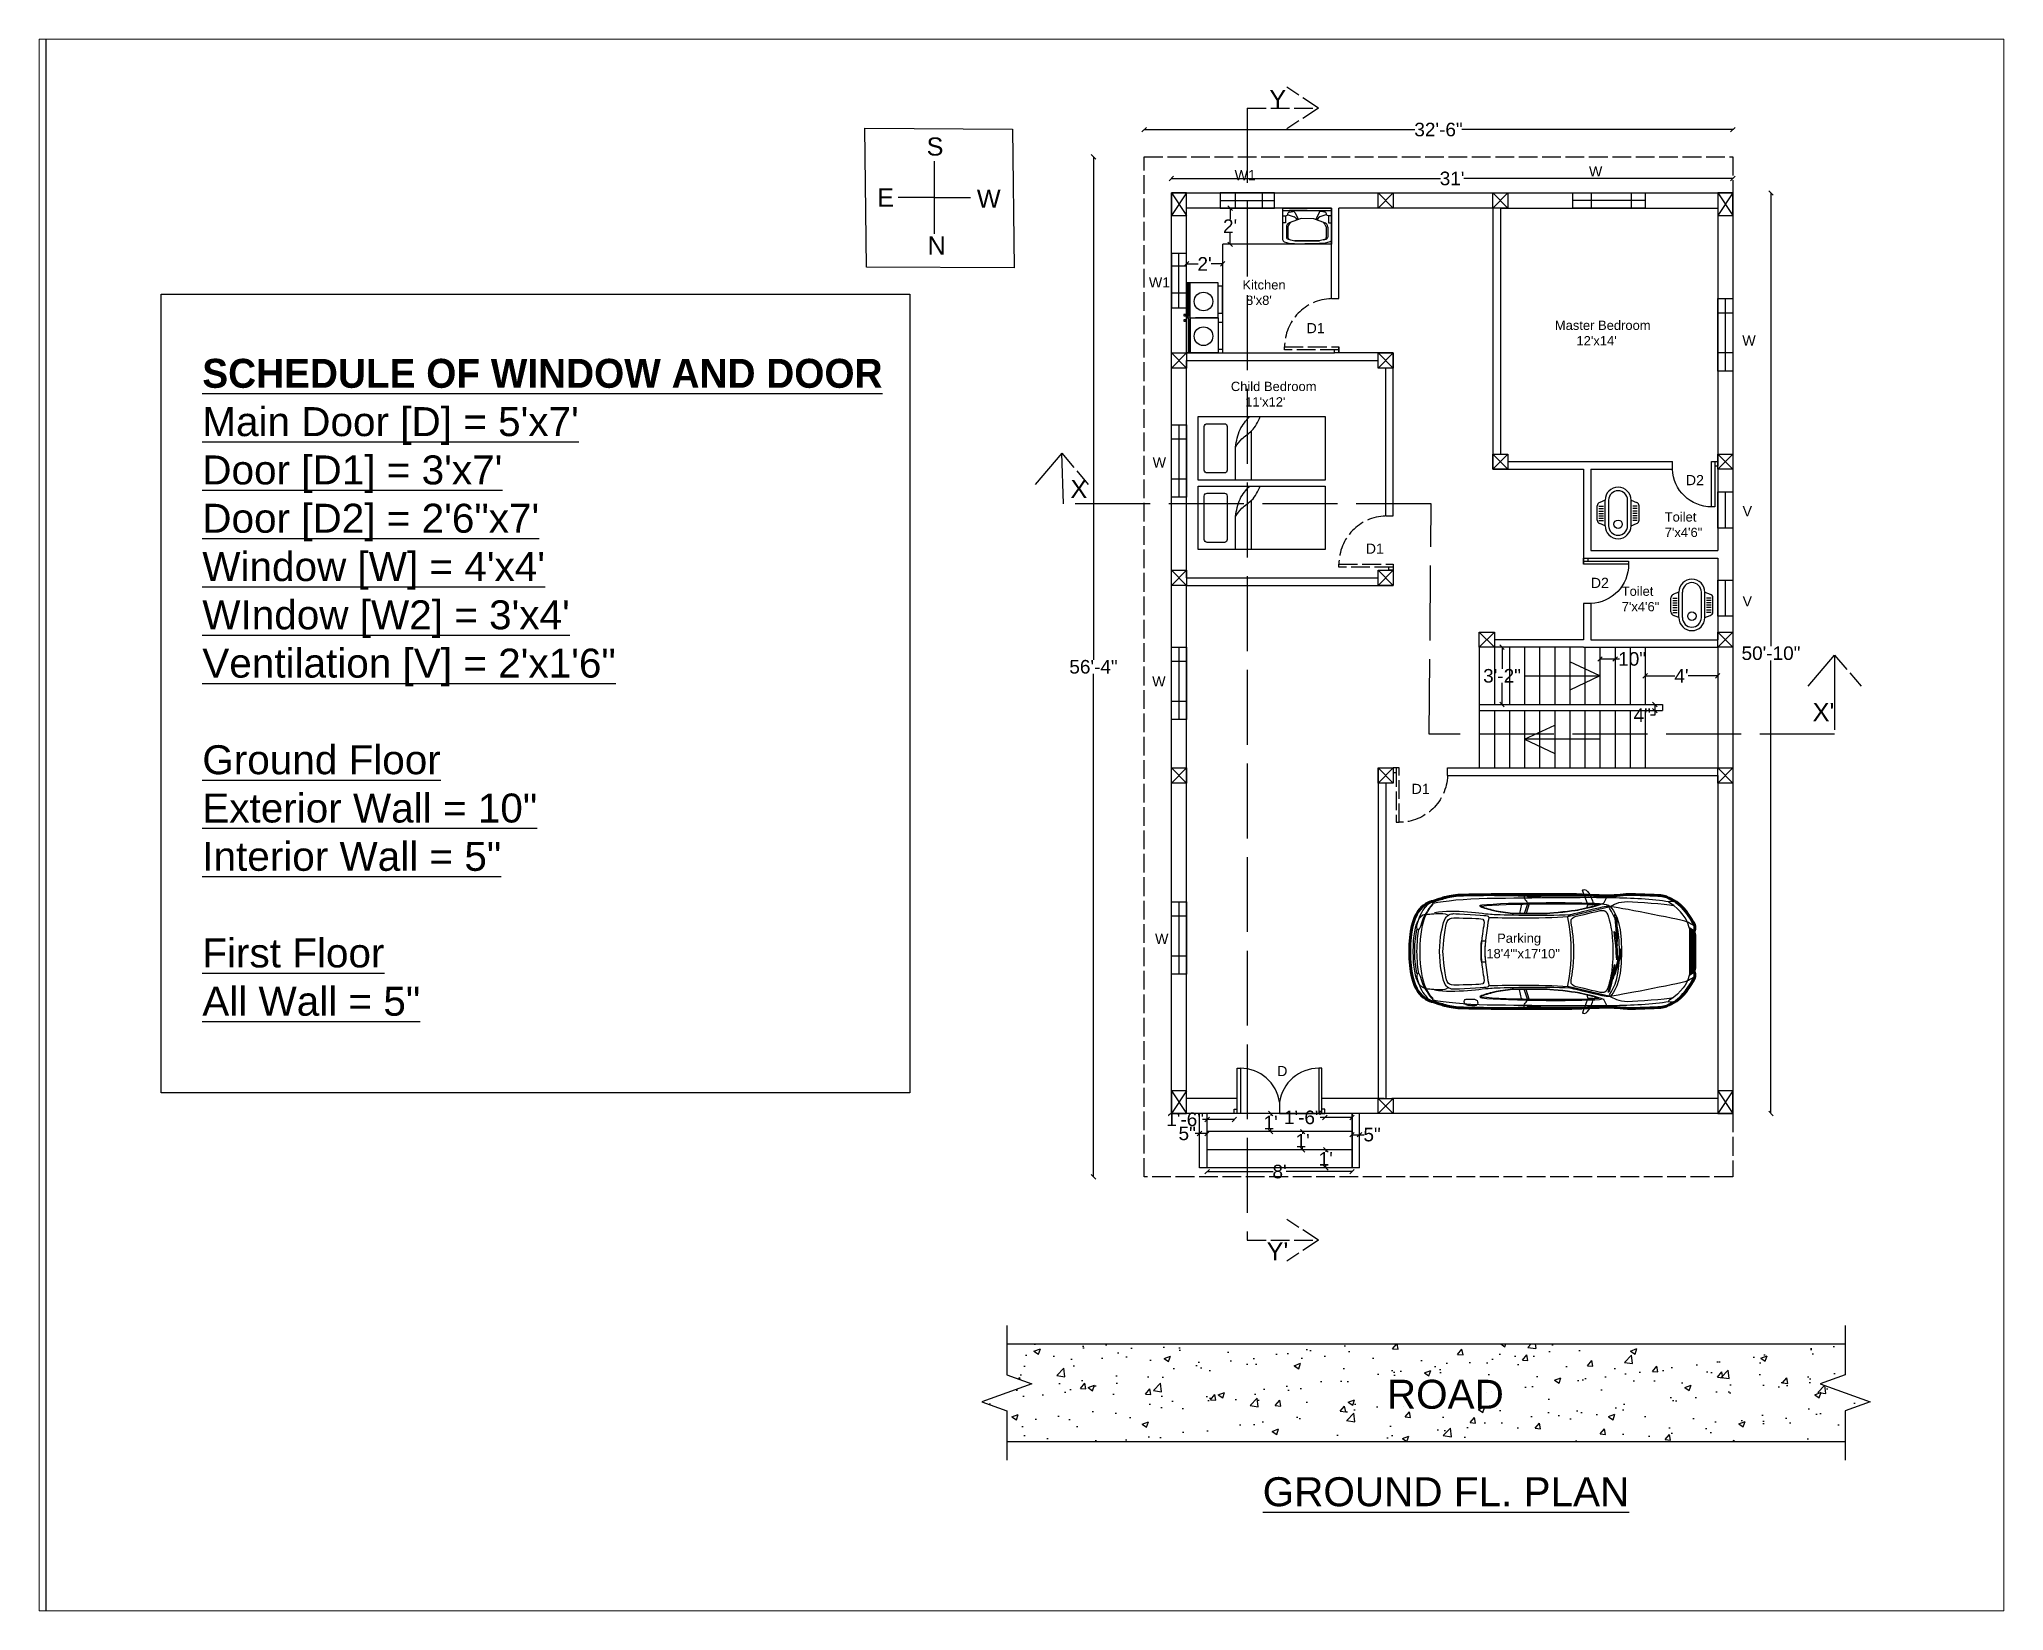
# Paper-space layout 'Ground FL.' of a CAD drawing. Header units: inches. Extents: x 160 to 1440, y 128 to 1152.
# The model-space entities are those that its viewports show. They can reach past a viewport. Long polylines and large blocks are cut down to what shows.
import ezdxf

# ---------------------------------------------------------------- set-up
doc = ezdxf.new("R2010")
doc.units = ezdxf.units.IN
doc.linetypes.add('ACAD_ISO02W100', pattern=[15, 12, -3])
for name, color, linetype in [('C', 141, 'Continuous'), ('C1', 10, 'Continuous'), ('D', 191, 'Continuous'), ('D1', 231, 'ACAD_ISO02W100'), ('D2', 31, 'Continuous'), ('DoottLine', 40, 'ACAD_ISO02W100'), ('Dot Line', 210, 'ACAD_ISO02W100'), ('Naming', 45, 'Continuous'), ('Specification', 74, 'Continuous'), ('V', 150, 'Continuous'), ('W', 70, 'Continuous'), ('W1', 120, 'Continuous')]:
    doc.layers.add(name, color=color, linetype=linetype)
doc.styles.get("Standard").update_dxf_attribs({"font": 'arial.ttf'})
doc.dimstyles.get("Standard").update_dxf_attribs({"dimtxt": 9, "dimasz": 3, "dimexe": 0.18, "dimexo": 0.0625, "dimgap": 0.09, "dimtad": 0, "dimtih": 1, "dimtoh": 1, "dimdec": 0, "dimzin": 0, "dimdsep": 46, "dimlunit": 3, "dimtxsty": 'Standard', "dimblk": 'OBLIQUE', "dimcen": 0.09, "dimse1": 1, "dimse2": 1, "dimclrd": 197, "dimadec": 0, "dimazin": 0, "dimtfac": 1, "dimtdec": 0, "dimtofl": 0, "dimtmove": 0, "dimatfit": 3, "dimfxl": 1, "dimtolj": 1, "dimtzin": 0, "dimarcsym": 0})

psp = doc.layouts.new('Ground FL.')

msp = doc.modelspace()

# ---------------------------------------------------------------- texts
at = {"char_height": 12, "attachment_point": 1}
for s, insert in [('S', (2317, 3758.1)), ('E', (2284.3, 3724.3)), ('W', (2350.3, 3723.6)), ('N', (2317.6, 3692.5))]:
    msp.add_mtext_dynamic_manual_height_columns(s, width=6647.888, gutter_width=100, heights=[0], dxfattribs=dict(at, insert=insert))
at = {"layer": 'D', "insert": (2549.3, 3142.8), "char_height": 6.72, "attachment_point": 1}
msp.add_mtext_dynamic_manual_height_columns('D', width=6647.888, gutter_width=100, heights=[0], dxfattribs=at)
at = {"layer": 'D1', "char_height": 6.72, "attachment_point": 1}
for insert in [(2568.8, 3635.1), (2608, 3489), (2638.4, 3329.8)]:
    msp.add_mtext_dynamic_manual_height_columns('D1', width=6647.888, gutter_width=100, heights=[0], dxfattribs=dict(at, insert=insert))
at = {"layer": 'D2', "char_height": 6.72, "attachment_point": 1}
for insert in [(2820.1, 3534.4), (2757.1, 3466.3)]:
    msp.add_mtext_dynamic_manual_height_columns('D2 ', width=6647.888, gutter_width=100, heights=[0], dxfattribs=dict(at, insert=insert))
at = {"layer": 'DoottLine', "char_height": 12, "attachment_point": 1}
for s, insert in [('Y', (2544.1, 3789.6)), ('X', (2412.3, 3531.2)), ("X'", (2904.1, 3383.3)), ("Y'", (2542.3, 3026))]:
    msp.add_mtext_dynamic_manual_height_columns(s, width=6647.888, gutter_width=100, heights=[0], dxfattribs=dict(at, insert=insert))
at = {"layer": 'Naming', "attachment_point": 1}
for s, width, gutter_width, insert, char_height in [("Kitchen\\P 8'x8'", 3190.986, 48, (2526.3, 3663.5), 6.14), ("Master Bedroom\\P      12'x14'", 3988.733, 60, (2733.3, 3636.7), 6.144), ("Child Bedroom\\P    11'x12'", 3190.986, 48, (2518.6, 3596.2), 6.144), ('Toilet\\P7\'x4\'6"', 3988.733, 60, (2806.1, 3509.7), 6.14), ('Toilet\\P7\'x4\'6"', 3988.733, 60, (2777.6, 3460.5), 6.14), ('   Parking\\P18\'4"\'x17\'10"', 3190.986, 48, (2687.9, 3230.6), 6.144), ('ROAD', 6381.972, 96, (2622, 2934.9), 19.2), ('{\\LGROUND FL. PLAN}', 6381.972, 96, (2539.7, 2870.3), 19.2)]:
    msp.add_mtext_dynamic_manual_height_columns(s, width=width, gutter_width=gutter_width, heights=[0], dxfattribs=dict(at, insert=insert, char_height=char_height))
at = {"layer": 'Specification', "insert": (1837.1, 3611.4), "char_height": 19.2, "attachment_point": 1}
msp.add_mtext_dynamic_manual_height_columns('{\\fBahnschrift SemiBold|b0|i0|c0|p34;\\LSCHEDULE OF WINDOW AND DOOR\\P\\fArial|b0|i0|c0|p34;Main Door [D] = 5\'x7\'\\PDoor [D1] = 3\'x7\'\\PDoor [D2] = 2\'6"x7\'\\PWindow [W] = 4\'x4\'\\PWIndow [W2] = 3\'x4\'\\PVentilation [V] = 2\'x1\'6"\\P\\PGround Floor\\PExterior Wall = 10"\\PInterior Wall = 5"\\P\\PFirst Floor\\PAll Wall = 5"}', width=6381.972, gutter_width=96, heights=[527.1], dxfattribs=at)
at = {"layer": 'V', "char_height": 6.72, "attachment_point": 1}
for insert in [(2857.7, 3513.8), (2857.7, 3454.1)]:
    msp.add_mtext_dynamic_manual_height_columns('V', width=6647.888, gutter_width=100, heights=[0], dxfattribs=dict(at, insert=insert))
at = {"layer": 'W', "char_height": 6.72, "attachment_point": 1}
for width, gutter_width, insert in [(6647.888, 100, (2755.9, 3739)), (6647.888, 100, (2857.5, 3626.9)), (3722.817, 56, (2466.8, 3546.1)), (6647.888, 100, (2466.5, 3401)), (6647.888, 100, (2468.4, 3230.4))]:
    msp.add_mtext_dynamic_manual_height_columns('W', width=width, gutter_width=gutter_width, heights=[0], dxfattribs=dict(at, insert=insert))
at = {"layer": 'W1', "char_height": 6.72, "attachment_point": 1}
for insert in [(2521.1, 3736.5), (2464.3, 3665.4)]:
    msp.add_mtext_dynamic_manual_height_columns('W1', width=6647.888, gutter_width=100, heights=[0], dxfattribs=dict(at, insert=insert))

# ---------------------------------------------------------------- blocks, each defined once
blk = doc.blocks.new('D1')
at = {"layer": 'D1'}
blk.add_lwpolyline([(-36, 2), (-36, 4), (0, 4), (0, 2)], close=True, dxfattribs=at)
blk.add_lwpolyline([(0, 2), (0, 0), (-3, 0), (-3, 2)], dxfattribs=at)
blk.add_arc((-4, 4), 32, 91.8188, 180, dxfattribs=at)
blk = doc.blocks.new('D2')
at = {"layer": 'D2'}
blk.add_lwpolyline([(-4, 0), (-2, 0), (-2, 30), (-4, 30)], close=True, dxfattribs=at)
blk.add_lwpolyline([(-2, 0), (0, 0), (0, 3), (-2, 3)], dxfattribs=at)
blk.add_arc((-4, 3.98), 26.02, 90, 177.75339, dxfattribs=at)
blk = doc.blocks.new('A$C21B07C85')
for p, q in [((0, 0.25), (0, 0.44)), ((0.024, 0.435), (0.085, 0.435)), ((0.024, 0.403), (0.085, 0.403)), ((0.024, 0.371), (0.085, 0.371)), ((0.024, 0.34), (0.085, 0.34)), ((0.024, 0.308), (0.085, 0.308)), ((0.024, 0.276), (0.085, 0.276)), ((0.107, 0.516), (0.036, 0.487)), ((0.107, 0.174), (0.107, 0.516)), ((0.155, 0.174), (0.155, 0.516)), ((0.408, 0.174), (0.408, 0.516)), ((0.455, 0.516), (0.526, 0.487)), ((0.455, 0.174), (0.455, 0.516)), ((0.538, 0.435), (0.477, 0.435)), ((0.538, 0.403), (0.477, 0.403)), ((0.538, 0.371), (0.477, 0.371)), ((0.538, 0.34), (0.477, 0.34)), ((0.538, 0.308), (0.477, 0.308)), ((0.538, 0.276), (0.477, 0.276)), ((0.562, 0.25), (0.562, 0.44)), ((0.024, 0.245), (0.085, 0.245)), ((0.107, 0.174), (0.036, 0.203)), ((0.455, 0.174), (0.526, 0.203)), ((0.538, 0.245), (0.477, 0.245))]:
    blk.add_line(p, q)
blk.add_circle((0.281, 0.194), 0.0563)
for centre, radius, start, end in [((0.281, 0.516), 0.174, 0, 180), ((0.281, 0.516), 0.127, 0, 180), ((0.048, 0.44), 0.0475, 103.4781, 180), ((0.515, 0.44), 0.0475, 0, 76.5219), ((0.048, 0.25), 0.0475, 180, 256.5219), ((0.281, 0.174), 0.174, 180, 0), ((0.281, 0.174), 0.127, 180, 0), ((0.515, 0.25), 0.0475, 283.4781, 0)]:
    blk.add_arc(centre, radius, start, end)
blk = doc.blocks.new('A$C0B5925C7')
at = {"lineweight": 53}
blk.add_open_spline([(0, 1.005), (0.007, 1.685), (0.236, 1.783), (0.386, 1.825), (0.386, 1.825), (0.475, 1.852), (0.546, 1.874), (0.582, 1.885), (0.582, 1.885), (0.619, 1.896), (0.729, 1.919), (0.822, 1.921), (0.822, 1.921), (0.914, 1.923), (1.466, 1.932), (1.618, 1.932), (1.618, 1.932), (1.77, 1.932), (2.484, 1.932), (2.585, 1.932), (2.585, 1.932), (2.686, 1.932), (3.091, 1.91), (3.22, 1.91), (3.22, 1.91), (3.349, 1.91), (3.51, 1.932), (3.577, 1.932), (3.577, 1.932), (3.644, 1.932), (3.998, 1.919), (4.076, 1.914), (4.076, 1.914), (4.154, 1.908), (4.198, 1.879), (4.254, 1.854), (4.254, 1.854), (4.47, 1.756), (4.588, 1.506), (4.606, 1.479), (4.606, 1.479), (4.624, 1.452), (4.634, 1.423), (4.634, 1.388), (4.634, 1.388), (4.634, 1.353), (4.617, 1.345), (4.62, 1.33), (4.62, 1.33), (4.624, 1.316), (4.634, 1.279), (4.634, 1.239), (4.634, 1.239), (4.634, 1.199), (4.634, 1.005), (4.634, 1.005), (4.634, 1.005), (4.634, 1.005), (4.634, 0.811), (4.634, 0.771), (4.634, 0.771), (4.634, 0.731), (4.624, 0.695), (4.62, 0.68), (4.62, 0.68), (4.617, 0.666), (4.634, 0.657), (4.634, 0.622), (4.634, 0.622), (4.634, 0.588), (4.624, 0.559), (4.606, 0.532), (4.606, 0.532), (4.588, 0.504), (4.47, 0.254), (4.254, 0.156), (4.254, 0.156), (4.198, 0.131), (4.154, 0.102), (4.076, 0.096), (4.076, 0.096), (3.998, 0.091), (3.644, 0.078), (3.577, 0.078), (3.577, 0.078), (3.51, 0.078), (3.349, 0.1), (3.22, 0.1), (3.22, 0.1), (3.091, 0.1), (2.686, 0.078), (2.585, 0.078), (2.585, 0.078), (2.484, 0.078), (1.77, 0.078), (1.618, 0.078), (1.618, 0.078), (1.466, 0.078), (0.914, 0.087), (0.822, 0.089), (0.822, 0.089), (0.729, 0.091), (0.619, 0.115), (0.582, 0.125), (0.582, 0.125), (0.546, 0.136), (0.475, 0.158), (0.386, 0.185), (0.386, 0.185), (0.236, 0.227), (0.007, 0.326), (0, 1.005)], degree=3, knots=[0, 0, 0, 0, 0.035714, 0.035714, 0.035714, 0.035714, 0.071429, 0.071429, 0.071429, 0.071429, 0.107143, 0.107143, 0.107143, 0.107143, 0.142857, 0.142857, 0.142857, 0.142857, 0.178571, 0.178571, 0.178571, 0.178571, 0.214286, 0.214286, 0.214286, 0.214286, 0.25, 0.25, 0.25, 0.25, 0.285714, 0.285714, 0.285714, 0.285714, 0.321429, 0.321429, 0.321429, 0.321429, 0.357143, 0.357143, 0.357143, 0.357143, 0.392857, 0.392857, 0.392857, 0.392857, 0.428571, 0.428571, 0.428571, 0.428571, 0.464286, 0.464286, 0.464286, 0.464286, 0.5, 0.5, 0.5, 0.5, 0.535714, 0.535714, 0.535714, 0.535714, 0.571429, 0.571429, 0.571429, 0.571429, 0.607143, 0.607143, 0.607143, 0.607143, 0.642857, 0.642857, 0.642857, 0.642857, 0.678571, 0.678571, 0.678571, 0.678571, 0.714286, 0.714286, 0.714286, 0.714286, 0.75, 0.75, 0.75, 0.75, 0.785714, 0.785714, 0.785714, 0.785714, 0.821429, 0.821429, 0.821429, 0.821429, 0.857143, 0.857143, 0.857143, 0.857143, 0.892857, 0.892857, 0.892857, 0.892857, 0.928571, 0.928571, 0.928571, 0.928571, 0.964286, 0.964286, 0.964286, 0.964286, 1, 1, 1, 1], dxfattribs=at)
at = {"lineweight": 25}
for points in [[(1.058, 1.925), (1.166, 1.919), (1.519, 1.914), (1.909, 1.911)], [(0.252, 1.605), (0.196, 1.6), (0.157, 1.545), (0.14, 1.509)], [(1.817, 1.776), (1.817, 1.776), (1.786, 1.623), (1.786, 1.623)], [(1.916, 1.778), (1.916, 1.778), (1.862, 1.617), (1.862, 1.617)], [(1.941, 1.778), (1.941, 1.778), (1.891, 1.623), (1.891, 1.623)], [(2.134, 1.909), (2.555, 1.907), (2.974, 1.907), (3.143, 1.912)], [(3.125, 1.778), (3.157, 1.775), (3.236, 1.767), (3.26, 1.736)], [(3.147, 1.776), (3.147, 1.776), (3.201, 1.852), (3.201, 1.91)], [(4.514, 1.484), (4.323, 1.544), (3.347, 1.725), (3.252, 1.736)], [(1.285, 1.558), (1.285, 1.558), (2.185, 1.536), (2.569, 1.573)], [(3.331, 1.551), (3.331, 1.551), (3.358, 1.56), (3.358, 1.56)], [(4.545, 1.381), (4.545, 1.381), (4.514, 1.484), (4.514, 1.484)], [(4.574, 1.358), (4.574, 1.358), (4.574, 0.653), (4.574, 0.653)], [(4.589, 1.345), (4.589, 1.345), (4.589, 0.667), (4.589, 0.667)], [(4.603, 1.329), (4.603, 1.329), (4.603, 1.146), (4.603, 1.146)], [(3.414, 0.996), (3.414, 0.996), (3.442, 0.995), (3.442, 0.995)], [(4.603, 0.681), (4.603, 0.681), (4.603, 0.864), (4.603, 0.864)], [(0.252, 0.405), (0.196, 0.411), (0.157, 0.465), (0.14, 0.501)], [(1.285, 0.452), (1.285, 0.452), (2.185, 0.474), (2.569, 0.437)], [(1.817, 0.234), (1.817, 0.234), (1.786, 0.387), (1.786, 0.387)], [(1.916, 0.232), (1.916, 0.232), (1.862, 0.393), (1.862, 0.393)], [(1.941, 0.232), (1.941, 0.232), (1.891, 0.387), (1.891, 0.387)], [(4.514, 0.526), (4.323, 0.466), (3.347, 0.285), (3.252, 0.274)], [(4.545, 0.629), (4.545, 0.629), (4.514, 0.526), (4.514, 0.526)], [(1.058, 0.085), (1.166, 0.091), (1.519, 0.096), (1.909, 0.099)], [(2.134, 0.101), (2.555, 0.103), (2.974, 0.103), (3.143, 0.099)], [(3.147, 0.234), (3.147, 0.234), (3.201, 0.158), (3.201, 0.1)]]:
    blk.add_open_spline(points, degree=3, dxfattribs=at)
for points, knots in [([(1.862, 1.932), (1.862, 1.932), (1.862, 1.891), (1.862, 1.878), (1.862, 1.878), (1.862, 1.864), (1.894, 1.829), (1.904, 1.812), (1.904, 1.812), (1.914, 1.796), (1.916, 1.778), (1.916, 1.778)], [0, 0, 0, 0, 0.333333, 0.333333, 0.333333, 0.333333, 0.666667, 0.666667, 0.666667, 0.666667, 1, 1, 1, 1]), ([(1.915, 1.899), (1.907, 1.899), (1.904, 1.91), (1.912, 1.913), (1.912, 1.913), (1.936, 1.92), (1.979, 1.924), (2.021, 1.924), (2.021, 1.924), (2.064, 1.924), (2.105, 1.921), (2.13, 1.914), (2.13, 1.914), (2.138, 1.911), (2.135, 1.901), (2.127, 1.901), (2.127, 1.901), (2.127, 1.901), (1.915, 1.899), (1.915, 1.899)], [0, 0, 0, 0, 0.2, 0.2, 0.2, 0.2, 0.4, 0.4, 0.4, 0.4, 0.6, 0.6, 0.6, 0.6, 0.8, 0.8, 0.8, 0.8, 1, 1, 1, 1]), ([(2.994, 1.773), (2.985, 1.782), (2.978, 1.793), (2.974, 1.808), (2.974, 1.808), (2.964, 1.844), (2.913, 2.008), (2.843, 2.01), (2.843, 2.01), (2.813, 2.01), (2.802, 2.01), (2.813, 1.986), (2.813, 1.986), (2.823, 1.963), (2.866, 1.845), (2.871, 1.826), (2.871, 1.826), (2.877, 1.808), (2.893, 1.781), (2.903, 1.771), (2.903, 1.771), (2.932, 1.769), (2.974, 1.769), (2.994, 1.773)], [0, 0, 0, 0, 0.166667, 0.166667, 0.166667, 0.166667, 0.333333, 0.333333, 0.333333, 0.333333, 0.5, 0.5, 0.5, 0.5, 0.666667, 0.666667, 0.666667, 0.666667, 0.833333, 0.833333, 0.833333, 0.833333, 1, 1, 1, 1]), ([(0.174, 1.413), (0.222, 1.601), (0.349, 1.754), (0.372, 1.778), (0.372, 1.778), (0.392, 1.798), (0.394, 1.811), (0.359, 1.808), (0.359, 1.808), (0.324, 1.805), (0.285, 1.76), (0.262, 1.733), (0.262, 1.733), (0.234, 1.699), (0.162, 1.604), (0.126, 1.464), (0.126, 1.464), (0.111, 1.41), (0.116, 1.372), (0.132, 1.362), (0.132, 1.362), (0.147, 1.352), (0.164, 1.376), (0.174, 1.413)], [0, 0, 0, 0, 0.166667, 0.166667, 0.166667, 0.166667, 0.333333, 0.333333, 0.333333, 0.333333, 0.5, 0.5, 0.5, 0.5, 0.666667, 0.666667, 0.666667, 0.666667, 0.833333, 0.833333, 0.833333, 0.833333, 1, 1, 1, 1]), ([(0.382, 0.236), (0.336, 0.303), (0.169, 0.419), (0.169, 1.005), (0.169, 1.005), (0.169, 1.592), (0.336, 1.707), (0.382, 1.774)], [0, 0, 0, 0, 0.5, 0.5, 0.5, 0.5, 1, 1, 1, 1]), ([(0.252, 1.605), (0.296, 1.611), (0.407, 1.621), (0.497, 1.625), (0.497, 1.625), (0.558, 1.628), (0.612, 1.614), (0.62, 1.588)], [0, 0, 0, 0, 0.5, 0.5, 0.5, 0.5, 1, 1, 1, 1]), ([(0.384, 1.793), (0.555, 1.827), (0.901, 1.864), (1.261, 1.87), (1.261, 1.87), (1.622, 1.876), (3.007, 1.892), (3.299, 1.882), (3.299, 1.882), (3.591, 1.873), (3.959, 1.868), (4.209, 1.816)], [0, 0, 0, 0, 0.333333, 0.333333, 0.333333, 0.333333, 0.666667, 0.666667, 0.666667, 0.666667, 1, 1, 1, 1]), ([(2.612, 1.601), (2.172, 1.576), (1.481, 1.599), (1.341, 1.604), (1.341, 1.604), (1.201, 1.61), (0.724, 1.696), (0.405, 1.633)], [0, 0, 0, 0, 0.5, 0.5, 0.5, 0.5, 1, 1, 1, 1]), ([(0.487, 1.005), (0.487, 0.777), (0.533, 0.585), (0.565, 0.496), (0.565, 0.496), (0.597, 0.408), (0.678, 0.391), (0.719, 0.391), (0.719, 0.391), (0.759, 0.391), (1.205, 0.419), (1.237, 0.422), (1.237, 0.422), (1.269, 0.426), (1.297, 0.424), (1.28, 0.493), (1.28, 0.493), (1.262, 0.562), (1.22, 0.92), (1.22, 1.005), (1.22, 1.005), (1.22, 1.091), (1.262, 1.449), (1.28, 1.517), (1.28, 1.517), (1.297, 1.586), (1.269, 1.584), (1.237, 1.588), (1.237, 1.588), (1.205, 1.591), (0.759, 1.62), (0.719, 1.62), (0.719, 1.62), (0.678, 1.62), (0.597, 1.602), (0.565, 1.514), (0.565, 1.514), (0.533, 1.426), (0.487, 1.234), (0.487, 1.005)], [0, 0, 0, 0, 0.1, 0.1, 0.1, 0.1, 0.2, 0.2, 0.2, 0.2, 0.3, 0.3, 0.3, 0.3, 0.4, 0.4, 0.4, 0.4, 0.5, 0.5, 0.5, 0.5, 0.6, 0.6, 0.6, 0.6, 0.7, 0.7, 0.7, 0.7, 0.8, 0.8, 0.8, 0.8, 0.9, 0.9, 0.9, 0.9, 1, 1, 1, 1]), ([(1.172, 1.761), (1.143, 1.757), (1.118, 1.739), (1.172, 1.72), (1.172, 1.72), (1.226, 1.702), (1.337, 1.671), (1.384, 1.662), (1.384, 1.662), (1.431, 1.652), (1.586, 1.624), (1.664, 1.619), (1.664, 1.619), (1.742, 1.615), (2.139, 1.619), (2.234, 1.619), (2.234, 1.619), (2.328, 1.619), (2.65, 1.659), (2.728, 1.673), (2.728, 1.673), (2.806, 1.688), (2.961, 1.718), (3.136, 1.777), (3.136, 1.777), (2.942, 1.812), (1.541, 1.808), (1.172, 1.761)], [0, 0, 0, 0, 0.142857, 0.142857, 0.142857, 0.142857, 0.285714, 0.285714, 0.285714, 0.285714, 0.428571, 0.428571, 0.428571, 0.428571, 0.571429, 0.571429, 0.571429, 0.571429, 0.714286, 0.714286, 0.714286, 0.714286, 0.857143, 0.857143, 0.857143, 0.857143, 1, 1, 1, 1]), ([(1.173, 1.743), (1.173, 1.743), (1.173, 1.743), (1.173, 1.743), (1.173, 1.743), (1.163, 1.741), (1.157, 1.738), (1.154, 1.736), (1.154, 1.736), (1.156, 1.734), (1.162, 1.731), (1.176, 1.726), (1.176, 1.726), (1.228, 1.707), (1.339, 1.677), (1.386, 1.667), (1.386, 1.667), (1.443, 1.656), (1.592, 1.63), (1.665, 1.625), (1.665, 1.625), (1.721, 1.622), (1.954, 1.623), (2.107, 1.625), (2.107, 1.625), (2.107, 1.625), (2.234, 1.625), (2.234, 1.625), (2.234, 1.625), (2.328, 1.625), (2.652, 1.666), (2.726, 1.679), (2.726, 1.679), (2.85, 1.702), (2.968, 1.731), (3.079, 1.766), (3.079, 1.766), (2.758, 1.793), (1.516, 1.786), (1.173, 1.743)], [0, 0, 0, 0, 0.1, 0.1, 0.1, 0.1, 0.2, 0.2, 0.2, 0.2, 0.3, 0.3, 0.3, 0.3, 0.4, 0.4, 0.4, 0.4, 0.5, 0.5, 0.5, 0.5, 0.6, 0.6, 0.6, 0.6, 0.7, 0.7, 0.7, 0.7, 0.8, 0.8, 0.8, 0.8, 0.9, 0.9, 0.9, 0.9, 1, 1, 1, 1]), ([(3.26, 1.736), (3.26, 1.736), (2.569, 1.573), (2.569, 1.573), (2.569, 1.573), (2.569, 1.573), (2.595, 1.599), (2.634, 1.608), (2.634, 1.608), (2.673, 1.617), (3.124, 1.725), (3.161, 1.732), (3.161, 1.732), (3.198, 1.739), (3.26, 1.736), (3.26, 1.736)], [0, 0, 0, 0, 0.25, 0.25, 0.25, 0.25, 0.5, 0.5, 0.5, 0.5, 0.75, 0.75, 0.75, 0.75, 1, 1, 1, 1]), ([(2.625, 1.005), (2.625, 0.698), (2.569, 0.437), (2.569, 0.437), (2.569, 0.437), (2.569, 0.437), (3.26, 0.275), (3.26, 0.275), (3.26, 0.275), (3.302, 0.34), (3.443, 0.424), (3.443, 1.005), (3.443, 1.005), (3.443, 1.586), (3.302, 1.671), (3.26, 1.736), (3.26, 1.736), (3.26, 1.736), (2.569, 1.573), (2.569, 1.573), (2.569, 1.573), (2.569, 1.573), (2.625, 1.313), (2.625, 1.005)], [0, 0, 0, 0, 0.166667, 0.166667, 0.166667, 0.166667, 0.333333, 0.333333, 0.333333, 0.333333, 0.5, 0.5, 0.5, 0.5, 0.666667, 0.666667, 0.666667, 0.666667, 0.833333, 0.833333, 0.833333, 0.833333, 1, 1, 1, 1]), ([(2.669, 1.005), (2.669, 0.761), (2.629, 0.561), (2.622, 0.515), (2.622, 0.515), (2.616, 0.477), (2.657, 0.442), (2.706, 0.432), (2.706, 0.432), (2.755, 0.421), (3.04, 0.354), (3.081, 0.344), (3.081, 0.344), (3.122, 0.335), (3.19, 0.319), (3.218, 0.409), (3.218, 0.409), (3.246, 0.499), (3.302, 0.658), (3.302, 1.005), (3.302, 1.005), (3.302, 1.352), (3.246, 1.511), (3.218, 1.601), (3.218, 1.601), (3.19, 1.691), (3.122, 1.675), (3.081, 1.666), (3.081, 1.666), (3.04, 1.657), (2.755, 1.589), (2.706, 1.579), (2.706, 1.579), (2.657, 1.568), (2.616, 1.533), (2.622, 1.495), (2.622, 1.495), (2.629, 1.449), (2.669, 1.249), (2.669, 1.005)], [0, 0, 0, 0, 0.1, 0.1, 0.1, 0.1, 0.2, 0.2, 0.2, 0.2, 0.3, 0.3, 0.3, 0.3, 0.4, 0.4, 0.4, 0.4, 0.5, 0.5, 0.5, 0.5, 0.6, 0.6, 0.6, 0.6, 0.7, 0.7, 0.7, 0.7, 0.8, 0.8, 0.8, 0.8, 0.9, 0.9, 0.9, 0.9, 1, 1, 1, 1]), ([(2.994, 1.773), (2.974, 1.769), (2.932, 1.769), (2.903, 1.771), (2.903, 1.771), (2.904, 1.77), (2.905, 1.77), (2.906, 1.769), (2.906, 1.769), (2.895, 1.764), (2.88, 1.737), (2.884, 1.712), (2.884, 1.712), (2.898, 1.716), (3.033, 1.752), (3.033, 1.752), (3.033, 1.752), (3.021, 1.753), (3.006, 1.76), (2.994, 1.773)], [0, 0, 0, 0, 0.2, 0.2, 0.2, 0.2, 0.4, 0.4, 0.4, 0.4, 0.6, 0.6, 0.6, 0.6, 0.8, 0.8, 0.8, 0.8, 1, 1, 1, 1]), ([(3.234, 0.281), (3.276, 0.36), (3.408, 0.482), (3.408, 1.005), (3.408, 1.005), (3.408, 1.528), (3.276, 1.65), (3.234, 1.729)], [0, 0, 0, 0, 0.5, 0.5, 0.5, 0.5, 1, 1, 1, 1]), ([(3.26, 1.736), (3.303, 1.757), (3.387, 1.822), (3.547, 1.815), (3.547, 1.815), (3.706, 1.808), (4.147, 1.78), (4.287, 1.755)], [0, 0, 0, 0, 0.5, 0.5, 0.5, 0.5, 1, 1, 1, 1]), ([(3.361, 1.549), (3.37, 1.523), (3.372, 1.502), (3.373, 1.476), (3.373, 1.476), (3.373, 1.457), (3.378, 1.171), (3.378, 1.171), (3.378, 1.171), (3.378, 1.171), (3.371, 1.149), (3.371, 1.149), (3.371, 1.149), (3.371, 1.149), (3.374, 1.123), (3.375, 1.11), (3.375, 1.11), (3.376, 1.096), (3.364, 1.094), (3.364, 1.094), (3.364, 1.094), (3.364, 1.094), (3.356, 1.169), (3.356, 1.169), (3.356, 1.169), (3.356, 1.169), (3.366, 1.19), (3.366, 1.19), (3.366, 1.19), (3.366, 1.19), (3.333, 1.548), (3.333, 1.548), (3.333, 1.548), (3.333, 1.548), (3.329, 1.558), (3.324, 1.575), (3.324, 1.575), (3.318, 1.591), (3.323, 1.597), (3.33, 1.599), (3.33, 1.599), (3.337, 1.601), (3.343, 1.603), (3.347, 1.593), (3.347, 1.593), (3.35, 1.583), (3.356, 1.566), (3.361, 1.549)], [0, 0, 0, 0, 0.083333, 0.083333, 0.083333, 0.083333, 0.166667, 0.166667, 0.166667, 0.166667, 0.25, 0.25, 0.25, 0.25, 0.333333, 0.333333, 0.333333, 0.333333, 0.416667, 0.416667, 0.416667, 0.416667, 0.5, 0.5, 0.5, 0.5, 0.583333, 0.583333, 0.583333, 0.583333, 0.666667, 0.666667, 0.666667, 0.666667, 0.75, 0.75, 0.75, 0.75, 0.833333, 0.833333, 0.833333, 0.833333, 0.916667, 0.916667, 0.916667, 0.916667, 1, 1, 1, 1]), ([(4.254, 1.822), (4.214, 1.822), (4.189, 1.817), (4.224, 1.797), (4.224, 1.797), (4.421, 1.681), (4.514, 1.484), (4.514, 1.484), (4.514, 1.484), (4.514, 1.484), (4.609, 1.431), (4.61, 1.427), (4.61, 1.427), (4.556, 1.557), (4.417, 1.739), (4.321, 1.801), (4.321, 1.801), (4.302, 1.816), (4.292, 1.822), (4.254, 1.822)], [0, 0, 0, 0, 0.2, 0.2, 0.2, 0.2, 0.4, 0.4, 0.4, 0.4, 0.6, 0.6, 0.6, 0.6, 0.8, 0.8, 0.8, 0.8, 1, 1, 1, 1]), ([(0.137, 0.51), (0.095, 0.576), (0.058, 0.747), (0.058, 1.005), (0.058, 1.005), (0.058, 1.264), (0.095, 1.434), (0.137, 1.5)], [0, 0, 0, 0, 0.5, 0.5, 0.5, 0.5, 1, 1, 1, 1]), ([(0.116, 0.645), (0.097, 0.75), (0.084, 0.834), (0.084, 1.005), (0.084, 1.005), (0.084, 1.176), (0.097, 1.26), (0.116, 1.365)], [0, 0, 0, 0, 0.5, 0.5, 0.5, 0.5, 1, 1, 1, 1]), ([(0.15, 0.645), (0.137, 0.713), (0.119, 0.868), (0.119, 1.005), (0.119, 1.005), (0.119, 1.142), (0.137, 1.297), (0.15, 1.365)], [0, 0, 0, 0, 0.5, 0.5, 0.5, 0.5, 1, 1, 1, 1]), ([(0.54, 1.005), (0.54, 0.897), (0.588, 0.556), (0.609, 0.518), (0.609, 0.518), (0.63, 0.479), (0.66, 0.458), (0.719, 0.458), (0.719, 0.458), (0.777, 0.458), (1.103, 0.468), (1.156, 0.472), (1.156, 0.472), (1.209, 0.475), (1.214, 0.523), (1.207, 0.571), (1.207, 0.571), (1.2, 0.618), (1.16, 0.786), (1.16, 1.005), (1.16, 1.005), (1.16, 1.225), (1.2, 1.392), (1.207, 1.44), (1.207, 1.44), (1.214, 1.487), (1.209, 1.535), (1.156, 1.538), (1.156, 1.538), (1.103, 1.542), (0.777, 1.553), (0.719, 1.553), (0.719, 1.553), (0.66, 1.553), (0.63, 1.531), (0.609, 1.493), (0.609, 1.493), (0.588, 1.454), (0.54, 1.113), (0.54, 1.005)], [0, 0, 0, 0, 0.1, 0.1, 0.1, 0.1, 0.2, 0.2, 0.2, 0.2, 0.3, 0.3, 0.3, 0.3, 0.4, 0.4, 0.4, 0.4, 0.5, 0.5, 0.5, 0.5, 0.6, 0.6, 0.6, 0.6, 0.7, 0.7, 0.7, 0.7, 0.8, 0.8, 0.8, 0.8, 0.9, 0.9, 0.9, 0.9, 1, 1, 1, 1]), ([(3.372, 0.873), (3.377, 0.938), (3.372, 1.01), (3.365, 1.084), (3.365, 1.084), (3.361, 1.12), (3.358, 1.155), (3.354, 1.191), (3.354, 1.191), (3.35, 1.24), (3.34, 1.282), (3.329, 1.328), (3.329, 1.328), (3.329, 1.328), (3.321, 1.328), (3.321, 1.328), (3.321, 1.328), (3.343, 1.172), (3.358, 1.011), (3.364, 0.872), (3.364, 0.872), (3.364, 0.872), (3.372, 0.873), (3.372, 0.873)], [0, 0, 0, 0, 0.166667, 0.166667, 0.166667, 0.166667, 0.333333, 0.333333, 0.333333, 0.333333, 0.5, 0.5, 0.5, 0.5, 0.666667, 0.666667, 0.666667, 0.666667, 0.833333, 0.833333, 0.833333, 0.833333, 1, 1, 1, 1]), ([(3.337, 1.552), (3.337, 1.552), (3.347, 1.52), (3.347, 1.52), (3.347, 1.52), (3.347, 1.52), (3.362, 1.356), (3.362, 1.356), (3.362, 1.356), (3.362, 1.356), (3.375, 1.347), (3.375, 1.347)], [0, 0, 0, 0, 0.333333, 0.333333, 0.333333, 0.333333, 0.666667, 0.666667, 0.666667, 0.666667, 1, 1, 1, 1]), ([(4.63, 1.001), (4.63, 1.001), (4.63, 0.771), (4.63, 0.771), (4.63, 0.771), (4.63, 0.734), (4.621, 0.7), (4.617, 0.684), (4.617, 0.684), (4.617, 0.684), (4.616, 0.681), (4.616, 0.681), (4.616, 0.681), (4.612, 0.667), (4.582, 0.644), (4.566, 0.629), (4.566, 0.629), (4.55, 0.615), (4.549, 0.629), (4.549, 0.655), (4.549, 0.655), (4.549, 0.681), (4.549, 1.005), (4.549, 1.005), (4.549, 1.005), (4.549, 1.005), (4.549, 1.329), (4.549, 1.355), (4.549, 1.355), (4.549, 1.381), (4.55, 1.395), (4.566, 1.381), (4.566, 1.381), (4.582, 1.366), (4.612, 1.344), (4.616, 1.329), (4.616, 1.329), (4.616, 1.329), (4.617, 1.326), (4.617, 1.326), (4.617, 1.326), (4.621, 1.31), (4.63, 1.276), (4.63, 1.239), (4.63, 1.239), (4.63, 1.239), (4.63, 1.009), (4.63, 1.009), (4.63, 1.009), (4.63, 1.009), (4.63, 1.001), (4.63, 1.001)], [0, 0, 0, 0, 0.076923, 0.076923, 0.076923, 0.076923, 0.153846, 0.153846, 0.153846, 0.153846, 0.230769, 0.230769, 0.230769, 0.230769, 0.307692, 0.307692, 0.307692, 0.307692, 0.384615, 0.384615, 0.384615, 0.384615, 0.461538, 0.461538, 0.461538, 0.461538, 0.538462, 0.538462, 0.538462, 0.538462, 0.615385, 0.615385, 0.615385, 0.615385, 0.692308, 0.692308, 0.692308, 0.692308, 0.769231, 0.769231, 0.769231, 0.769231, 0.846154, 0.846154, 0.846154, 0.846154, 0.923077, 0.923077, 0.923077, 0.923077, 1, 1, 1, 1]), ([(4.561, 1.355), (4.561, 1.355), (4.561, 1.355), (4.561, 1.355), (4.561, 1.355), (4.561, 1.355), (4.561, 0.655), (4.561, 0.655), (4.561, 0.655), (4.561, 0.649), (4.561, 0.645), (4.561, 0.641), (4.561, 0.641), (4.565, 0.644), (4.57, 0.648), (4.57, 0.648), (4.57, 0.648), (4.582, 0.659), (4.602, 0.676), (4.605, 0.685), (4.605, 0.685), (4.605, 0.685), (4.606, 0.687), (4.606, 0.687), (4.606, 0.687), (4.609, 0.703), (4.618, 0.735), (4.618, 0.771), (4.618, 0.771), (4.618, 0.771), (4.618, 1.239), (4.618, 1.239), (4.618, 1.239), (4.618, 1.275), (4.609, 1.307), (4.606, 1.323), (4.606, 1.323), (4.606, 1.323), (4.605, 1.326), (4.605, 1.326), (4.605, 1.326), (4.602, 1.334), (4.582, 1.351), (4.57, 1.362), (4.57, 1.362), (4.57, 1.362), (4.565, 1.366), (4.561, 1.369), (4.561, 1.369), (4.561, 1.366), (4.561, 1.361), (4.561, 1.355)], [0, 0, 0, 0, 0.076923, 0.076923, 0.076923, 0.076923, 0.153846, 0.153846, 0.153846, 0.153846, 0.230769, 0.230769, 0.230769, 0.230769, 0.307692, 0.307692, 0.307692, 0.307692, 0.384615, 0.384615, 0.384615, 0.384615, 0.461538, 0.461538, 0.461538, 0.461538, 0.538462, 0.538462, 0.538462, 0.538462, 0.615385, 0.615385, 0.615385, 0.615385, 0.692308, 0.692308, 0.692308, 0.692308, 0.769231, 0.769231, 0.769231, 0.769231, 0.846154, 0.846154, 0.846154, 0.846154, 0.923077, 0.923077, 0.923077, 0.923077, 1, 1, 1, 1]), ([(1.16, 1.005), (1.16, 1.005), (1.162, 0.876), (1.167, 0.842), (1.167, 0.842), (1.17, 0.821), (1.233, 0.831), (1.232, 0.841), (1.232, 0.841), (1.226, 0.903), (1.22, 0.955), (1.22, 1.005), (1.22, 1.005), (1.22, 1.055), (1.226, 1.108), (1.232, 1.17), (1.232, 1.17), (1.233, 1.179), (1.17, 1.189), (1.167, 1.168), (1.167, 1.168), (1.162, 1.135), (1.16, 1.005), (1.16, 1.005)], [0, 0, 0, 0, 0.166667, 0.166667, 0.166667, 0.166667, 0.333333, 0.333333, 0.333333, 0.333333, 0.5, 0.5, 0.5, 0.5, 0.666667, 0.666667, 0.666667, 0.666667, 0.833333, 0.833333, 0.833333, 0.833333, 1, 1, 1, 1]), ([(3.441, 0.984), (3.441, 0.956), (3.436, 0.935), (3.429, 0.911), (3.429, 0.911), (3.423, 0.893), (3.334, 0.623), (3.334, 0.623), (3.334, 0.623), (3.334, 0.623), (3.319, 0.605), (3.319, 0.605), (3.319, 0.605), (3.319, 0.605), (3.314, 0.58), (3.311, 0.567), (3.311, 0.567), (3.308, 0.553), (3.295, 0.554), (3.295, 0.554), (3.295, 0.554), (3.295, 0.554), (3.312, 0.629), (3.312, 0.629), (3.312, 0.629), (3.312, 0.629), (3.324, 0.641), (3.324, 0.641), (3.324, 0.641), (3.324, 0.641), (3.414, 0.992), (3.414, 0.992), (3.414, 0.992), (3.414, 0.992), (3.414, 1.003), (3.414, 1.021), (3.414, 1.021), (3.414, 1.038), (3.42, 1.041), (3.427, 1.041), (3.427, 1.041), (3.435, 1.041), (3.442, 1.04), (3.442, 1.03), (3.442, 1.03), (3.443, 1.019), (3.442, 1.002), (3.441, 0.984)], [0, 0, 0, 0, 0.083333, 0.083333, 0.083333, 0.083333, 0.166667, 0.166667, 0.166667, 0.166667, 0.25, 0.25, 0.25, 0.25, 0.333333, 0.333333, 0.333333, 0.333333, 0.416667, 0.416667, 0.416667, 0.416667, 0.5, 0.5, 0.5, 0.5, 0.583333, 0.583333, 0.583333, 0.583333, 0.666667, 0.666667, 0.666667, 0.666667, 0.75, 0.75, 0.75, 0.75, 0.833333, 0.833333, 0.833333, 0.833333, 0.916667, 0.916667, 0.916667, 0.916667, 1, 1, 1, 1]), ([(3.419, 0.996), (3.419, 0.996), (3.418, 0.96), (3.418, 0.96), (3.418, 0.96), (3.418, 0.96), (3.378, 0.802), (3.378, 0.802), (3.378, 0.802), (3.378, 0.802), (3.388, 0.789), (3.388, 0.789)], [0, 0, 0, 0, 0.333333, 0.333333, 0.333333, 0.333333, 0.666667, 0.666667, 0.666667, 0.666667, 1, 1, 1, 1]), ([(0.174, 0.597), (0.222, 0.409), (0.349, 0.256), (0.372, 0.233), (0.372, 0.233), (0.392, 0.212), (0.394, 0.199), (0.359, 0.203), (0.359, 0.203), (0.324, 0.206), (0.285, 0.25), (0.262, 0.277), (0.262, 0.277), (0.234, 0.311), (0.162, 0.406), (0.126, 0.546), (0.126, 0.546), (0.111, 0.6), (0.116, 0.638), (0.132, 0.648), (0.132, 0.648), (0.147, 0.658), (0.164, 0.635), (0.174, 0.597)], [0, 0, 0, 0, 0.166667, 0.166667, 0.166667, 0.166667, 0.333333, 0.333333, 0.333333, 0.333333, 0.5, 0.5, 0.5, 0.5, 0.666667, 0.666667, 0.666667, 0.666667, 0.833333, 0.833333, 0.833333, 0.833333, 1, 1, 1, 1]), ([(3.236, 0.342), (3.26, 0.403), (3.277, 0.472), (3.293, 0.545), (3.293, 0.545), (3.301, 0.58), (3.309, 0.615), (3.316, 0.65), (3.316, 0.65), (3.327, 0.698), (3.33, 0.741), (3.334, 0.788), (3.334, 0.788), (3.334, 0.788), (3.327, 0.791), (3.327, 0.791), (3.327, 0.791), (3.3, 0.636), (3.265, 0.478), (3.228, 0.344), (3.228, 0.344), (3.228, 0.344), (3.236, 0.342), (3.236, 0.342)], [0, 0, 0, 0, 0.166667, 0.166667, 0.166667, 0.166667, 0.333333, 0.333333, 0.333333, 0.333333, 0.5, 0.5, 0.5, 0.5, 0.666667, 0.666667, 0.666667, 0.666667, 0.833333, 0.833333, 0.833333, 0.833333, 1, 1, 1, 1]), ([(0.252, 0.405), (0.296, 0.4), (0.407, 0.389), (0.497, 0.385), (0.497, 0.385), (0.558, 0.383), (0.612, 0.396), (0.62, 0.422)], [0, 0, 0, 0, 0.5, 0.5, 0.5, 0.5, 1, 1, 1, 1]), ([(2.612, 0.41), (2.172, 0.434), (1.481, 0.411), (1.341, 0.406), (1.341, 0.406), (1.201, 0.401), (0.724, 0.315), (0.405, 0.378)], [0, 0, 0, 0, 0.5, 0.5, 0.5, 0.5, 1, 1, 1, 1]), ([(1.172, 0.25), (1.143, 0.253), (1.118, 0.271), (1.172, 0.29), (1.172, 0.29), (1.226, 0.309), (1.337, 0.339), (1.384, 0.349), (1.384, 0.349), (1.431, 0.358), (1.586, 0.386), (1.664, 0.391), (1.664, 0.391), (1.742, 0.396), (2.139, 0.391), (2.234, 0.391), (2.234, 0.391), (2.328, 0.391), (2.65, 0.351), (2.728, 0.337), (2.728, 0.337), (2.806, 0.323), (2.961, 0.292), (3.136, 0.233), (3.136, 0.233), (2.942, 0.198), (1.541, 0.203), (1.172, 0.25)], [0, 0, 0, 0, 0.142857, 0.142857, 0.142857, 0.142857, 0.285714, 0.285714, 0.285714, 0.285714, 0.428571, 0.428571, 0.428571, 0.428571, 0.571429, 0.571429, 0.571429, 0.571429, 0.714286, 0.714286, 0.714286, 0.714286, 0.857143, 0.857143, 0.857143, 0.857143, 1, 1, 1, 1]), ([(1.173, 0.268), (1.173, 0.268), (1.173, 0.268), (1.173, 0.268), (1.173, 0.268), (1.163, 0.269), (1.157, 0.272), (1.154, 0.274), (1.154, 0.274), (1.156, 0.276), (1.162, 0.28), (1.176, 0.284), (1.176, 0.284), (1.228, 0.303), (1.339, 0.333), (1.386, 0.343), (1.386, 0.343), (1.443, 0.354), (1.592, 0.381), (1.665, 0.385), (1.665, 0.385), (1.721, 0.388), (1.954, 0.387), (2.107, 0.386), (2.107, 0.386), (2.107, 0.386), (2.234, 0.385), (2.234, 0.385), (2.234, 0.385), (2.328, 0.385), (2.652, 0.345), (2.726, 0.331), (2.726, 0.331), (2.85, 0.308), (2.968, 0.279), (3.079, 0.245), (3.079, 0.245), (2.758, 0.217), (1.516, 0.224), (1.173, 0.268)], [0, 0, 0, 0, 0.1, 0.1, 0.1, 0.1, 0.2, 0.2, 0.2, 0.2, 0.3, 0.3, 0.3, 0.3, 0.4, 0.4, 0.4, 0.4, 0.5, 0.5, 0.5, 0.5, 0.6, 0.6, 0.6, 0.6, 0.7, 0.7, 0.7, 0.7, 0.8, 0.8, 0.8, 0.8, 0.9, 0.9, 0.9, 0.9, 1, 1, 1, 1]), ([(3.26, 0.275), (3.26, 0.275), (2.569, 0.437), (2.569, 0.437), (2.569, 0.437), (2.569, 0.437), (2.595, 0.412), (2.634, 0.402), (2.634, 0.402), (2.673, 0.393), (3.124, 0.285), (3.161, 0.278), (3.161, 0.278), (3.198, 0.272), (3.26, 0.275), (3.26, 0.275)], [0, 0, 0, 0, 0.25, 0.25, 0.25, 0.25, 0.5, 0.5, 0.5, 0.5, 0.75, 0.75, 0.75, 0.75, 1, 1, 1, 1]), ([(4.254, 0.188), (4.214, 0.188), (4.189, 0.193), (4.224, 0.214), (4.224, 0.214), (4.421, 0.33), (4.514, 0.526), (4.514, 0.526), (4.514, 0.526), (4.514, 0.526), (4.609, 0.58), (4.61, 0.583), (4.61, 0.583), (4.556, 0.453), (4.417, 0.271), (4.321, 0.209), (4.321, 0.209), (4.302, 0.194), (4.292, 0.188), (4.254, 0.188)], [0, 0, 0, 0, 0.2, 0.2, 0.2, 0.2, 0.4, 0.4, 0.4, 0.4, 0.6, 0.6, 0.6, 0.6, 0.8, 0.8, 0.8, 0.8, 1, 1, 1, 1]), ([(0.384, 0.217), (0.555, 0.183), (0.901, 0.147), (1.261, 0.14), (1.261, 0.14), (1.622, 0.134), (3.007, 0.119), (3.299, 0.128), (3.299, 0.128), (3.591, 0.137), (3.959, 0.143), (4.209, 0.194)], [0, 0, 0, 0, 0.333333, 0.333333, 0.333333, 0.333333, 0.666667, 0.666667, 0.666667, 0.666667, 1, 1, 1, 1]), ([(0.935, 0.23), (0.912, 0.232), (0.888, 0.224), (0.887, 0.191), (0.887, 0.191), (0.886, 0.157), (0.904, 0.134), (0.949, 0.129), (0.949, 0.129), (0.993, 0.124), (1.037, 0.124), (1.061, 0.124), (1.061, 0.124), (1.086, 0.124), (1.108, 0.142), (1.108, 0.169), (1.108, 0.169), (1.108, 0.196), (1.091, 0.223), (1.052, 0.228), (1.052, 0.228), (1.012, 0.232), (0.935, 0.23), (0.935, 0.23)], [0, 0, 0, 0, 0.166667, 0.166667, 0.166667, 0.166667, 0.333333, 0.333333, 0.333333, 0.333333, 0.5, 0.5, 0.5, 0.5, 0.666667, 0.666667, 0.666667, 0.666667, 0.833333, 0.833333, 0.833333, 0.833333, 1, 1, 1, 1]), ([(1.862, 0.078), (1.862, 0.078), (1.862, 0.119), (1.862, 0.133), (1.862, 0.133), (1.862, 0.146), (1.894, 0.182), (1.904, 0.198), (1.904, 0.198), (1.914, 0.214), (1.916, 0.232), (1.916, 0.232)], [0, 0, 0, 0, 0.333333, 0.333333, 0.333333, 0.333333, 0.666667, 0.666667, 0.666667, 0.666667, 1, 1, 1, 1]), ([(1.915, 0.112), (1.907, 0.112), (1.904, 0.1), (1.912, 0.098), (1.912, 0.098), (1.936, 0.09), (1.979, 0.086), (2.021, 0.086), (2.021, 0.086), (2.064, 0.086), (2.105, 0.089), (2.13, 0.096), (2.13, 0.096), (2.138, 0.099), (2.135, 0.109), (2.127, 0.109), (2.127, 0.109), (2.127, 0.109), (1.915, 0.112), (1.915, 0.112)], [0, 0, 0, 0, 0.2, 0.2, 0.2, 0.2, 0.4, 0.4, 0.4, 0.4, 0.6, 0.6, 0.6, 0.6, 0.8, 0.8, 0.8, 0.8, 1, 1, 1, 1]), ([(2.994, 0.237), (2.985, 0.228), (2.978, 0.217), (2.974, 0.202), (2.974, 0.202), (2.964, 0.166), (2.913, 0.002), (2.843, 0), (2.843, 0), (2.813, 0), (2.802, 0.001), (2.813, 0.024), (2.813, 0.024), (2.823, 0.047), (2.866, 0.165), (2.871, 0.185), (2.871, 0.185), (2.877, 0.203), (2.893, 0.229), (2.903, 0.239), (2.903, 0.239), (2.932, 0.241), (2.974, 0.241), (2.994, 0.237)], [0, 0, 0, 0, 0.166667, 0.166667, 0.166667, 0.166667, 0.333333, 0.333333, 0.333333, 0.333333, 0.5, 0.5, 0.5, 0.5, 0.666667, 0.666667, 0.666667, 0.666667, 0.833333, 0.833333, 0.833333, 0.833333, 1, 1, 1, 1]), ([(2.994, 0.237), (2.974, 0.241), (2.932, 0.241), (2.903, 0.239), (2.903, 0.239), (2.904, 0.24), (2.905, 0.241), (2.906, 0.241), (2.906, 0.241), (2.895, 0.246), (2.88, 0.273), (2.884, 0.298), (2.884, 0.298), (2.898, 0.295), (3.033, 0.259), (3.033, 0.259), (3.033, 0.259), (3.021, 0.257), (3.006, 0.25), (2.994, 0.237)], [0, 0, 0, 0, 0.2, 0.2, 0.2, 0.2, 0.4, 0.4, 0.4, 0.4, 0.6, 0.6, 0.6, 0.6, 0.8, 0.8, 0.8, 0.8, 1, 1, 1, 1]), ([(3.26, 0.275), (3.303, 0.254), (3.387, 0.188), (3.547, 0.195), (3.547, 0.195), (3.706, 0.202), (4.147, 0.23), (4.287, 0.256)], [0, 0, 0, 0, 0.5, 0.5, 0.5, 0.5, 1, 1, 1, 1])]:
    blk.add_open_spline(points, degree=3, knots=knots, dxfattribs=at)
for points, knots in [([(0.487, 1.005), (0.487, 0.777), (0.533, 0.585), (0.565, 0.496), (0.565, 0.496), (0.597, 0.408), (0.678, 0.391), (0.719, 0.391), (0.719, 0.391), (0.759, 0.391), (1.205, 0.419), (1.237, 0.422), (1.237, 0.422), (1.269, 0.426), (1.297, 0.424), (1.28, 0.493), (1.28, 0.493), (1.262, 0.562), (1.22, 0.92), (1.22, 1.005), (1.22, 1.005), (1.22, 1.091), (1.262, 1.449), (1.28, 1.517), (1.28, 1.517), (1.297, 1.586), (1.269, 1.584), (1.237, 1.588), (1.237, 1.588), (1.205, 1.591), (0.759, 1.62), (0.719, 1.62), (0.719, 1.62), (0.678, 1.62), (0.597, 1.602), (0.565, 1.514), (0.565, 1.514), (0.533, 1.426), (0.487, 1.234), (0.487, 1.005)], [0, 0, 0, 0, 0.1, 0.1, 0.1, 0.1, 0.2, 0.2, 0.2, 0.2, 0.3, 0.3, 0.3, 0.3, 0.4, 0.4, 0.4, 0.4, 0.5, 0.5, 0.5, 0.5, 0.6, 0.6, 0.6, 0.6, 0.7, 0.7, 0.7, 0.7, 0.8, 0.8, 0.8, 0.8, 0.9, 0.9, 0.9, 0.9, 1, 1, 1, 1]), ([(3.26, 1.736), (3.26, 1.736), (2.569, 1.573), (2.569, 1.573), (2.569, 1.573), (2.569, 1.573), (2.595, 1.599), (2.634, 1.608), (2.634, 1.608), (2.673, 1.617), (3.124, 1.725), (3.161, 1.732), (3.161, 1.732), (3.198, 1.739), (3.26, 1.736), (3.26, 1.736)], [0, 0, 0, 0, 0.25, 0.25, 0.25, 0.25, 0.5, 0.5, 0.5, 0.5, 0.75, 0.75, 0.75, 0.75, 1, 1, 1, 1]), ([(2.625, 1.005), (2.625, 0.698), (2.569, 0.437), (2.569, 0.437), (2.569, 0.437), (2.569, 0.437), (3.26, 0.275), (3.26, 0.275), (3.26, 0.275), (3.302, 0.34), (3.443, 0.424), (3.443, 1.005), (3.443, 1.005), (3.443, 1.586), (3.302, 1.671), (3.26, 1.736), (3.26, 1.736), (3.26, 1.736), (2.569, 1.573), (2.569, 1.573), (2.569, 1.573), (2.569, 1.573), (2.625, 1.313), (2.625, 1.005)], [0, 0, 0, 0, 0.166667, 0.166667, 0.166667, 0.166667, 0.333333, 0.333333, 0.333333, 0.333333, 0.5, 0.5, 0.5, 0.5, 0.666667, 0.666667, 0.666667, 0.666667, 0.833333, 0.833333, 0.833333, 0.833333, 1, 1, 1, 1]), ([(3.361, 1.549), (3.37, 1.523), (3.372, 1.502), (3.373, 1.476), (3.373, 1.476), (3.373, 1.457), (3.378, 1.171), (3.378, 1.171), (3.378, 1.171), (3.378, 1.171), (3.371, 1.149), (3.371, 1.149), (3.371, 1.149), (3.371, 1.149), (3.374, 1.123), (3.375, 1.11), (3.375, 1.11), (3.376, 1.096), (3.364, 1.094), (3.364, 1.094), (3.364, 1.094), (3.364, 1.094), (3.356, 1.169), (3.356, 1.169), (3.356, 1.169), (3.356, 1.169), (3.366, 1.19), (3.366, 1.19), (3.366, 1.19), (3.366, 1.19), (3.333, 1.548), (3.333, 1.548), (3.333, 1.548), (3.333, 1.548), (3.329, 1.558), (3.324, 1.575), (3.324, 1.575), (3.318, 1.591), (3.323, 1.597), (3.33, 1.599), (3.33, 1.599), (3.337, 1.601), (3.343, 1.603), (3.347, 1.593), (3.347, 1.593), (3.35, 1.583), (3.356, 1.566), (3.361, 1.549)], [0, 0, 0, 0, 0.083333, 0.083333, 0.083333, 0.083333, 0.166667, 0.166667, 0.166667, 0.166667, 0.25, 0.25, 0.25, 0.25, 0.333333, 0.333333, 0.333333, 0.333333, 0.416667, 0.416667, 0.416667, 0.416667, 0.5, 0.5, 0.5, 0.5, 0.583333, 0.583333, 0.583333, 0.583333, 0.666667, 0.666667, 0.666667, 0.666667, 0.75, 0.75, 0.75, 0.75, 0.833333, 0.833333, 0.833333, 0.833333, 0.916667, 0.916667, 0.916667, 0.916667, 1, 1, 1, 1]), ([(4.254, 1.822), (4.214, 1.822), (4.189, 1.817), (4.224, 1.797), (4.224, 1.797), (4.421, 1.681), (4.514, 1.484), (4.514, 1.484), (4.514, 1.484), (4.514, 1.484), (4.609, 1.431), (4.61, 1.427), (4.61, 1.427), (4.556, 1.557), (4.417, 1.739), (4.321, 1.801), (4.321, 1.801), (4.302, 1.816), (4.292, 1.822), (4.254, 1.822)], [0, 0, 0, 0, 0.2, 0.2, 0.2, 0.2, 0.4, 0.4, 0.4, 0.4, 0.6, 0.6, 0.6, 0.6, 0.8, 0.8, 0.8, 0.8, 1, 1, 1, 1]), ([(4.59, 1.099), (4.59, 1.086), (4.591, 1.076), (4.593, 1.067), (4.593, 1.067), (4.591, 1.059), (4.59, 1.048), (4.59, 1.035), (4.59, 1.035), (4.59, 1.023), (4.591, 1.012), (4.593, 1.004), (4.593, 1.004), (4.591, 0.997), (4.59, 0.985), (4.59, 0.974), (4.59, 0.974), (4.59, 0.961), (4.591, 0.95), (4.593, 0.942), (4.593, 0.942), (4.591, 0.933), (4.59, 0.923), (4.59, 0.91), (4.59, 0.91), (4.59, 0.885), (4.596, 0.863), (4.603, 0.863), (4.603, 0.863), (4.609, 0.863), (4.615, 0.885), (4.615, 0.91), (4.615, 0.91), (4.615, 0.923), (4.614, 0.933), (4.612, 0.942), (4.612, 0.942), (4.614, 0.95), (4.615, 0.961), (4.615, 0.974), (4.615, 0.974), (4.615, 0.985), (4.614, 0.997), (4.612, 1.004), (4.612, 1.004), (4.614, 1.012), (4.615, 1.023), (4.615, 1.035), (4.615, 1.035), (4.615, 1.049), (4.613, 1.064), (4.612, 1.067), (4.612, 1.067), (4.614, 1.076), (4.615, 1.086), (4.615, 1.099), (4.615, 1.099), (4.615, 1.124), (4.609, 1.146), (4.603, 1.146), (4.603, 1.146), (4.596, 1.146), (4.59, 1.124), (4.59, 1.099)], [0, 0, 0, 0, 0.0625, 0.0625, 0.0625, 0.0625, 0.125, 0.125, 0.125, 0.125, 0.1875, 0.1875, 0.1875, 0.1875, 0.25, 0.25, 0.25, 0.25, 0.3125, 0.3125, 0.3125, 0.3125, 0.375, 0.375, 0.375, 0.375, 0.4375, 0.4375, 0.4375, 0.4375, 0.5, 0.5, 0.5, 0.5, 0.5625, 0.5625, 0.5625, 0.5625, 0.625, 0.625, 0.625, 0.625, 0.6875, 0.6875, 0.6875, 0.6875, 0.75, 0.75, 0.75, 0.75, 0.8125, 0.8125, 0.8125, 0.8125, 0.875, 0.875, 0.875, 0.875, 0.9375, 0.9375, 0.9375, 0.9375, 1, 1, 1, 1]), ([(4.254, 0.188), (4.214, 0.188), (4.189, 0.193), (4.224, 0.214), (4.224, 0.214), (4.421, 0.33), (4.514, 0.526), (4.514, 0.526), (4.514, 0.526), (4.514, 0.526), (4.609, 0.58), (4.61, 0.583), (4.61, 0.583), (4.556, 0.453), (4.417, 0.271), (4.321, 0.209), (4.321, 0.209), (4.302, 0.194), (4.292, 0.188), (4.254, 0.188)], [0, 0, 0, 0, 0.2, 0.2, 0.2, 0.2, 0.4, 0.4, 0.4, 0.4, 0.6, 0.6, 0.6, 0.6, 0.8, 0.8, 0.8, 0.8, 1, 1, 1, 1])]:
    blk.add_open_spline(points, degree=3, knots=knots)
at = {"lineweight": 18}
for points, knots in [([(4.59, 1.099), (4.59, 1.086), (4.591, 1.076), (4.593, 1.067), (4.593, 1.067), (4.591, 1.059), (4.59, 1.048), (4.59, 1.035), (4.59, 1.035), (4.59, 1.023), (4.591, 1.012), (4.593, 1.004), (4.593, 1.004), (4.591, 0.997), (4.59, 0.985), (4.59, 0.974), (4.59, 0.974), (4.59, 0.961), (4.591, 0.95), (4.593, 0.942), (4.593, 0.942), (4.591, 0.933), (4.59, 0.923), (4.59, 0.91), (4.59, 0.91), (4.59, 0.885), (4.596, 0.863), (4.603, 0.863), (4.603, 0.863), (4.609, 0.863), (4.615, 0.885), (4.615, 0.91), (4.615, 0.91), (4.615, 0.923), (4.614, 0.933), (4.612, 0.942), (4.612, 0.942), (4.614, 0.95), (4.615, 0.961), (4.615, 0.974), (4.615, 0.974), (4.615, 0.985), (4.614, 0.997), (4.612, 1.004), (4.612, 1.004), (4.614, 1.012), (4.615, 1.023), (4.615, 1.035), (4.615, 1.035), (4.615, 1.049), (4.613, 1.064), (4.612, 1.067), (4.612, 1.067), (4.614, 1.076), (4.615, 1.086), (4.615, 1.099), (4.615, 1.099), (4.615, 1.124), (4.609, 1.146), (4.603, 1.146), (4.603, 1.146), (4.596, 1.146), (4.59, 1.124), (4.59, 1.099)], [0, 0, 0, 0, 0.0625, 0.0625, 0.0625, 0.0625, 0.125, 0.125, 0.125, 0.125, 0.1875, 0.1875, 0.1875, 0.1875, 0.25, 0.25, 0.25, 0.25, 0.3125, 0.3125, 0.3125, 0.3125, 0.375, 0.375, 0.375, 0.375, 0.4375, 0.4375, 0.4375, 0.4375, 0.5, 0.5, 0.5, 0.5, 0.5625, 0.5625, 0.5625, 0.5625, 0.625, 0.625, 0.625, 0.625, 0.6875, 0.6875, 0.6875, 0.6875, 0.75, 0.75, 0.75, 0.75, 0.8125, 0.8125, 0.8125, 0.8125, 0.875, 0.875, 0.875, 0.875, 0.9375, 0.9375, 0.9375, 0.9375, 1, 1, 1, 1]), ([(4.612, 1.099), (4.612, 1.089), (4.611, 1.081), (4.609, 1.075), (4.609, 1.075), (4.607, 1.08), (4.605, 1.083), (4.603, 1.083), (4.603, 1.083), (4.6, 1.083), (4.598, 1.08), (4.596, 1.075), (4.596, 1.075), (4.594, 1.081), (4.593, 1.089), (4.593, 1.099), (4.593, 1.099), (4.593, 1.118), (4.597, 1.134), (4.603, 1.134), (4.603, 1.134), (4.608, 1.134), (4.612, 1.118), (4.612, 1.099)], [0, 0, 0, 0, 0.166667, 0.166667, 0.166667, 0.166667, 0.333333, 0.333333, 0.333333, 0.333333, 0.5, 0.5, 0.5, 0.5, 0.666667, 0.666667, 0.666667, 0.666667, 0.833333, 0.833333, 0.833333, 0.833333, 1, 1, 1, 1]), ([(4.61, 1.012), (4.608, 1.017), (4.605, 1.02), (4.603, 1.02), (4.603, 1.02), (4.6, 1.02), (4.598, 1.017), (4.596, 1.012), (4.596, 1.012), (4.594, 1.019), (4.593, 1.026), (4.593, 1.035), (4.593, 1.035), (4.593, 1.044), (4.594, 1.053), (4.596, 1.059), (4.596, 1.059), (4.598, 1.054), (4.6, 1.051), (4.603, 1.051), (4.603, 1.051), (4.605, 1.051), (4.607, 1.054), (4.609, 1.059), (4.609, 1.059), (4.611, 1.053), (4.612, 1.044), (4.612, 1.035), (4.612, 1.035), (4.612, 1.026), (4.611, 1.019), (4.61, 1.012)], [0, 0, 0, 0, 0.125, 0.125, 0.125, 0.125, 0.25, 0.25, 0.25, 0.25, 0.375, 0.375, 0.375, 0.375, 0.5, 0.5, 0.5, 0.5, 0.625, 0.625, 0.625, 0.625, 0.75, 0.75, 0.75, 0.75, 0.875, 0.875, 0.875, 0.875, 1, 1, 1, 1]), ([(4.609, 0.949), (4.607, 0.955), (4.605, 0.958), (4.603, 0.958), (4.603, 0.958), (4.6, 0.958), (4.598, 0.955), (4.596, 0.949), (4.596, 0.949), (4.594, 0.956), (4.593, 0.965), (4.593, 0.974), (4.593, 0.974), (4.593, 0.982), (4.594, 0.99), (4.596, 0.997), (4.596, 0.997), (4.598, 0.991), (4.6, 0.988), (4.603, 0.988), (4.603, 0.988), (4.605, 0.988), (4.608, 0.991), (4.61, 0.997), (4.61, 0.997), (4.611, 0.99), (4.612, 0.982), (4.612, 0.974), (4.612, 0.974), (4.612, 0.965), (4.611, 0.956), (4.609, 0.949)], [0, 0, 0, 0, 0.125, 0.125, 0.125, 0.125, 0.25, 0.25, 0.25, 0.25, 0.375, 0.375, 0.375, 0.375, 0.5, 0.5, 0.5, 0.5, 0.625, 0.625, 0.625, 0.625, 0.75, 0.75, 0.75, 0.75, 0.875, 0.875, 0.875, 0.875, 1, 1, 1, 1]), ([(4.603, 1), (4.601, 1), (4.6, 1.002), (4.598, 1.004), (4.598, 1.004), (4.6, 1.007), (4.601, 1.009), (4.603, 1.009), (4.603, 1.009), (4.604, 1.009), (4.606, 1.007), (4.607, 1.004), (4.607, 1.004), (4.606, 1.002), (4.604, 1), (4.603, 1)], [0, 0, 0, 0, 0.25, 0.25, 0.25, 0.25, 0.5, 0.5, 0.5, 0.5, 0.75, 0.75, 0.75, 0.75, 1, 1, 1, 1]), ([(4.603, 1.064), (4.601, 1.064), (4.6, 1.065), (4.599, 1.067), (4.599, 1.067), (4.6, 1.07), (4.601, 1.07), (4.603, 1.07), (4.603, 1.07), (4.604, 1.07), (4.606, 1.07), (4.607, 1.067), (4.607, 1.067), (4.606, 1.065), (4.604, 1.064), (4.603, 1.064)], [0, 0, 0, 0, 0.25, 0.25, 0.25, 0.25, 0.5, 0.5, 0.5, 0.5, 0.75, 0.75, 0.75, 0.75, 1, 1, 1, 1]), ([(4.603, 0.875), (4.597, 0.875), (4.593, 0.891), (4.593, 0.91), (4.593, 0.91), (4.593, 0.92), (4.594, 0.928), (4.596, 0.934), (4.596, 0.934), (4.598, 0.929), (4.6, 0.926), (4.603, 0.926), (4.603, 0.926), (4.605, 0.926), (4.607, 0.929), (4.609, 0.934), (4.609, 0.934), (4.611, 0.928), (4.612, 0.92), (4.612, 0.91), (4.612, 0.91), (4.612, 0.891), (4.608, 0.875), (4.603, 0.875)], [0, 0, 0, 0, 0.166667, 0.166667, 0.166667, 0.166667, 0.333333, 0.333333, 0.333333, 0.333333, 0.5, 0.5, 0.5, 0.5, 0.666667, 0.666667, 0.666667, 0.666667, 0.833333, 0.833333, 0.833333, 0.833333, 1, 1, 1, 1]), ([(4.603, 0.938), (4.601, 0.938), (4.6, 0.939), (4.599, 0.942), (4.599, 0.942), (4.6, 0.944), (4.601, 0.945), (4.603, 0.945), (4.603, 0.945), (4.604, 0.945), (4.606, 0.944), (4.607, 0.942), (4.607, 0.942), (4.606, 0.939), (4.604, 0.938), (4.603, 0.938)], [0, 0, 0, 0, 0.25, 0.25, 0.25, 0.25, 0.5, 0.5, 0.5, 0.5, 0.75, 0.75, 0.75, 0.75, 1, 1, 1, 1])]:
    blk.add_open_spline(points, degree=3, knots=knots, dxfattribs=at)
blk = doc.blocks.new('A$C214113DD')
for p, q in [((0, 0.41), (0, 0.048)), ((0, 0.41), (0.559, 0.41)), ((0, 0.381), (0.56, 0.381)), ((0.003, 0.32), (0.033, 0.32)), ((0.033, 0.239), (0.003, 0.239)), ((0.033, 0.32), (0.063, 0.334)), ((0.033, 0.32), (0.033, 0.239)), ((0.067, 0.235), (0.054, 0.223)), ((0.059, 0.349), (0.057, 0.343)), ((0.057, 0.343), (0.058, 0.339)), ((0.058, 0.339), (0.059, 0.336)), ((0.063, 0.357), (0.059, 0.349)), ((0.059, 0.336), (0.062, 0.334)), ((0.062, 0.334), (0.063, 0.333)), ((0.07, 0.362), (0.063, 0.357)), ((0.063, 0.333), (0.132, 0.308)), ((0.077, 0.24), (0.067, 0.235)), ((0.088, 0.244), (0.068, 0.215)), ((0.078, 0.365), (0.07, 0.362)), ((0.213, 0.289), (0.077, 0.24)), ((0.078, 0.365), (0.116, 0.372)), ((0.28, 0.381), (0.08, 0.381)), ((0.122, 0.373), (0.116, 0.372)), ((0.13, 0.37), (0.122, 0.373)), ((0.137, 0.365), (0.13, 0.37)), ((0.14, 0.304), (0.132, 0.308)), ((0.142, 0.358), (0.137, 0.365)), ((0.174, 0.275), (0.14, 0.304)), ((0.142, 0.358), (0.181, 0.278)), ((0.153, 0.293), (0.164, 0.277)), ((0.358, 0.288), (0.213, 0.289)), ((0.493, 0.237), (0.358, 0.288)), ((0.418, 0.358), (0.38, 0.279)), ((0.413, 0.299), (0.39, 0.276)), ((0.407, 0.293), (0.396, 0.277)), ((0.413, 0.299), (0.407, 0.293)), ((0.428, 0.308), (0.413, 0.299)), ((0.428, 0.308), (0.413, 0.299)), ((0.421, 0.364), (0.418, 0.358)), ((0.428, 0.369), (0.421, 0.364)), ((0.436, 0.372), (0.428, 0.369)), ((0.497, 0.333), (0.428, 0.308)), ((0.444, 0.372), (0.436, 0.372)), ((0.482, 0.365), (0.444, 0.372)), ((0.482, 0.233), (0.472, 0.245)), ((0.489, 0.363), (0.482, 0.365)), ((0.498, 0.194), (0.482, 0.233)), ((0.496, 0.358), (0.489, 0.363)), ((0.494, 0.236), (0.493, 0.237)), ((0.507, 0.225), (0.494, 0.236)), ((0.501, 0.351), (0.496, 0.358)), ((0.497, 0.333), (0.5, 0.335)), ((0.527, 0.32), (0.497, 0.334)), ((0.5, 0.335), (0.502, 0.338)), ((0.503, 0.343), (0.501, 0.351)), ((0.502, 0.338), (0.503, 0.342)), ((0.503, 0.342), (0.503, 0.343)), ((0.527, 0.32), (0.527, 0.239)), ((0.557, 0.32), (0.527, 0.32)), ((0.527, 0.239), (0.557, 0.239)), ((0.559, 0.41), (0.56, 0.048)), ((0.018, 0.024), (0.073, 0.009)), ((0.046, 0.208), (0.043, 0.192)), ((0.043, 0.192), (0.043, 0.176)), ((0.043, 0.176), (0.043, 0.078)), ((0.043, 0.176), (0.043, 0.078)), ((0.043, 0.078), (0.044, 0.07)), ((0.044, 0.07), (0.049, 0.062)), ((0.054, 0.223), (0.046, 0.208)), ((0.049, 0.062), (0.055, 0.056)), ((0.055, 0.056), (0.062, 0.054)), ((0.068, 0.215), (0.061, 0.194)), ((0.061, 0.194), (0.061, 0.073)), ((0.061, 0.073), (0.063, 0.065)), ((0.062, 0.054), (0.09, 0.047)), ((0.063, 0.065), (0.067, 0.057)), ((0.067, 0.057), (0.074, 0.052)), ((0.073, 0.009), (0.201, 0)), ((0.074, 0.052), (0.08, 0.049)), ((0.08, 0.049), (0.139, 0.034)), ((0.421, 0.034), (0.136, 0.034)), ((0.139, 0.034), (0.424, 0.034)), ((0.201, 0), (0.202, 0)), ((0.358, 0), (0.359, 0)), ((0.487, 0.009), (0.359, 0)), ((0.48, 0.049), (0.421, 0.034)), ((0.47, 0.047), (0.498, 0.054)), ((0.48, 0.049), (0.488, 0.053)), ((0.542, 0.024), (0.487, 0.009)), ((0.488, 0.053), (0.494, 0.059)), ((0.494, 0.059), (0.498, 0.067)), ((0.498, 0.067), (0.499, 0.073)), ((0.498, 0.054), (0.506, 0.057)), ((0.499, 0.194), (0.499, 0.073)), ((0.506, 0.057), (0.512, 0.063)), ((0.515, 0.209), (0.507, 0.225)), ((0.512, 0.063), (0.516, 0.071)), ((0.518, 0.192), (0.515, 0.209)), ((0.516, 0.071), (0.517, 0.078)), ((0.518, 0.192), (0.517, 0.176)), ((0.517, 0.176), (0.517, 0.078)), ((0.517, 0.176), (0.517, 0.078)), ((0.202, 0), (0.306, 0)), ((0.358, 0), (0.254, 0))]:
    blk.add_line(p, q)
for centre, start, end in [((0.025, 0.048), 179.8661, 254.1086), ((0.535, 0.048), 285.8912, 0.326)]:
    blk.add_arc(centre, 0.025, start, end)
blk = doc.blocks.new('A$C720672EA')
for p, q in [((0, 97), (0, 797)), ((0, 797), (775, 797)), ((775, 757), (0, 757)), ((775, 717), (0, 717)), ((15, 717), (15, 757)), ((735, 747), (15, 747)), ((735, 737), (15, 737)), ((735, 727), (15, 727)), ((732, 854), (702, 854)), ((702, 854), (702, 814)), ((702, 814), (732, 814)), ((712, 814), (712, 797)), ((722, 797), (722, 814)), ((732, 814), (732, 854)), ((735, 717), (735, 757)), ((775, 797), (775, 97)), ((1551, 797), (775, 797)), ((775, 797), (775, 97)), ((775, 757), (1551, 757)), ((775, 717), (1551, 717)), ((775, 97), (775, 600)), ((775, 97), (775, 600)), ((815, 717), (815, 757)), ((815, 747), (1535, 747)), ((815, 737), (1535, 737)), ((815, 727), (1535, 727)), ((818, 854), (818, 814)), ((848, 854), (818, 854)), ((818, 814), (848, 814)), ((828, 814), (828, 797)), ((838, 797), (838, 814)), ((848, 814), (848, 854)), ((1535, 717), (1535, 757)), ((1551, 97), (1551, 797)), ((775, 97), (0, 97)), ((75, 0), (75, 97)), ((675, 0), (75, 0)), ((675, 0), (675, 97)), ((775, 97), (1551, 97)), ((875, 0), (875, 97)), ((875, 0), (1475, 0)), ((1475, 0), (1475, 97))]:
    blk.add_line(p, q)
blk = doc.blocks.new('_Oblique')
at = {"color": 0, "linetype": 'ByBlock', "lineweight": -2}
blk.add_line((-0.5, -0.5), (0.5, 0.5), dxfattribs=at)
blk = doc.blocks.new('*D51')
at = {"color": 197, "lineweight": -2, "transparency": 16777216}
for p, q in [((2518.1, 3711.3), (2518.1, 3703.9)), ((2518.1, 3687.3), (2518.1, 3694.7))]:
    blk.add_line(p, q, dxfattribs=at)
at = {"layer": 'Defpoints', "color": 0, "transparency": 16777216}
for p in [(2516.9, 3711.3), (2516.9, 3687.3), (2518.1, 3687.3)]:
    blk.add_point(p, dxfattribs=at)
at = {"color": 197, "lineweight": -2, "transparency": 16777216, "xscale": 3, "yscale": 3, "zscale": 3}
for p, rotation in [((2518.1, 3711.3), 90), ((2518.1, 3687.3), 270)]:
    blk.add_blockref('_Oblique', p, dxfattribs=dict(at, rotation=rotation))
at = {"color": 0, "transparency": 16777216, "insert": (2518.1, 3699.3), "char_height": 9, "attachment_point": 5}
blk.add_mtext("\\A1;2'", dxfattribs=at)
blk = doc.blocks.new('*D52')
at = {"color": 197, "lineweight": -2, "transparency": 16777216}
for p, q in [((2489.2, 3674.3), (2496.9, 3674.3)), ((2513.2, 3674.3), (2505.5, 3674.3))]:
    blk.add_line(p, q, dxfattribs=at)
at = {"layer": 'Defpoints', "color": 0, "transparency": 16777216}
for p in [(2489.2, 3674.3), (2489.2, 3672.2), (2513.2, 3672.2)]:
    blk.add_point(p, dxfattribs=at)
at = {"color": 197, "lineweight": -2, "transparency": 16777216, "xscale": 3, "yscale": 3, "zscale": 3, "rotation": 180}
blk.add_blockref('_Oblique', (2489.2, 3674.3), dxfattribs=at)
at = {"color": 197, "lineweight": -2, "transparency": 16777216, "xscale": 3, "yscale": 3, "zscale": 3}
blk.add_blockref('_Oblique', (2513.2, 3674.3), dxfattribs=at)
at = {"color": 0, "transparency": 16777216, "insert": (2501.2, 3674.3), "char_height": 9, "attachment_point": 5}
blk.add_mtext("\\A1;2'", dxfattribs=at)
blk = doc.blocks.new('*D53')
at = {"color": 197, "lineweight": -2, "transparency": 16777216}
for p, q in [((2580.9, 3108.7), (2577.9, 3108.7)), ((2598.9, 3108.7), (2580.9, 3108.7))]:
    blk.add_line(p, q, dxfattribs=at)
at = {"layer": 'Defpoints', "color": 0, "transparency": 16777216}
for p in [(2580.9, 3111.3), (2598.9, 3111.3), (2580.9, 3108.7)]:
    blk.add_point(p, dxfattribs=at)
at = {"color": 197, "lineweight": -2, "transparency": 16777216, "xscale": 3, "yscale": 3, "zscale": 3, "rotation": 180}
blk.add_blockref('_Oblique', (2580.9, 3108.7), dxfattribs=at)
at = {"color": 197, "lineweight": -2, "transparency": 16777216, "xscale": 3, "yscale": 3, "zscale": 3}
blk.add_blockref('_Oblique', (2598.9, 3108.7), dxfattribs=at)
at = {"color": 0, "transparency": 16777216, "insert": (2566.3, 3108.7), "char_height": 9, "attachment_point": 5}
blk.add_mtext('\\A1;1\'-6"', dxfattribs=at)
blk = doc.blocks.new('*D54')
at = {"color": 197, "lineweight": -2, "transparency": 16777216}
for p, q in [((2502.9, 3107.4), (2499.9, 3107.4)), ((2520.9, 3107.4), (2502.9, 3107.4))]:
    blk.add_line(p, q, dxfattribs=at)
at = {"layer": 'Defpoints', "color": 0, "transparency": 16777216}
for p in [(2502.9, 3111.3), (2520.9, 3111.3), (2502.9, 3107.4)]:
    blk.add_point(p, dxfattribs=at)
at = {"color": 197, "lineweight": -2, "transparency": 16777216, "xscale": 3, "yscale": 3, "zscale": 3, "rotation": 180}
blk.add_blockref('_Oblique', (2502.9, 3107.4), dxfattribs=at)
at = {"color": 197, "lineweight": -2, "transparency": 16777216, "xscale": 3, "yscale": 3, "zscale": 3}
blk.add_blockref('_Oblique', (2520.9, 3107.4), dxfattribs=at)
at = {"color": 0, "transparency": 16777216, "insert": (2488.3, 3107.4), "char_height": 9, "attachment_point": 5}
blk.add_mtext('\\A1;1\'-6"', dxfattribs=at)
blk = doc.blocks.new('*D55')
at = {"color": 197, "lineweight": -2, "transparency": 16777216}
for p, q in [((2497.9, 3098.1), (2494.9, 3098.1)), ((2502.9, 3098.1), (2497.9, 3098.1))]:
    blk.add_line(p, q, dxfattribs=at)
at = {"layer": 'Defpoints', "color": 0, "transparency": 16777216}
for p in [(2497.9, 3101.7), (2497.9, 3098.1), (2502.9, 3101.7)]:
    blk.add_point(p, dxfattribs=at)
at = {"color": 197, "lineweight": -2, "transparency": 16777216, "xscale": 3, "yscale": 3, "zscale": 3, "rotation": 180}
blk.add_blockref('_Oblique', (2497.9, 3098.1), dxfattribs=at)
at = {"color": 197, "lineweight": -2, "transparency": 16777216, "xscale": 3, "yscale": 3, "zscale": 3}
blk.add_blockref('_Oblique', (2502.9, 3098.1), dxfattribs=at)
at = {"color": 0, "transparency": 16777216, "insert": (2489.7, 3098.1), "char_height": 9, "attachment_point": 5}
blk.add_mtext('\\A1;5"', dxfattribs=at)
blk = doc.blocks.new('*D56')
at = {"color": 197, "lineweight": -2, "transparency": 16777216}
for p, q in [((2598.9, 3097.3), (2603.9, 3097.3)), ((2603.9, 3097.3), (2606.9, 3097.3))]:
    blk.add_line(p, q, dxfattribs=at)
at = {"layer": 'Defpoints', "color": 0, "transparency": 16777216}
for p in [(2598.9, 3093.3), (2603.9, 3097.3), (2603.9, 3093.3)]:
    blk.add_point(p, dxfattribs=at)
at = {"color": 197, "lineweight": -2, "transparency": 16777216, "xscale": 3, "yscale": 3, "zscale": 3, "rotation": 180}
blk.add_blockref('_Oblique', (2598.9, 3097.3), dxfattribs=at)
at = {"color": 197, "lineweight": -2, "transparency": 16777216, "xscale": 3, "yscale": 3, "zscale": 3}
blk.add_blockref('_Oblique', (2603.9, 3097.3), dxfattribs=at)
at = {"color": 0, "transparency": 16777216, "insert": (2612.2, 3097.3), "char_height": 9, "attachment_point": 5}
blk.add_mtext('\\A1;5"', dxfattribs=at)
blk = doc.blocks.new('*D57')
at = {"color": 197, "lineweight": -2, "transparency": 16777216}
for p, q in [((2502.9, 3072.8), (2546.7, 3072.8)), ((2598.9, 3072.8), (2555.2, 3072.8))]:
    blk.add_line(p, q, dxfattribs=at)
at = {"layer": 'Defpoints', "color": 0, "transparency": 16777216}
for p in [(2502.9, 3087.3), (2598.9, 3087.3), (2502.9, 3072.8)]:
    blk.add_point(p, dxfattribs=at)
at = {"color": 197, "lineweight": -2, "transparency": 16777216, "xscale": 3, "yscale": 3, "zscale": 3, "rotation": 180}
blk.add_blockref('_Oblique', (2502.9, 3072.8), dxfattribs=at)
at = {"color": 197, "lineweight": -2, "transparency": 16777216, "xscale": 3, "yscale": 3, "zscale": 3}
blk.add_blockref('_Oblique', (2598.9, 3072.8), dxfattribs=at)
at = {"color": 0, "transparency": 16777216, "insert": (2550.9, 3072.8), "char_height": 9, "attachment_point": 5}
blk.add_mtext("\\A1;8'", dxfattribs=at)
blk = doc.blocks.new('*D74')
at = {"color": 197, "lineweight": -2, "transparency": 16777216}
for p, q in [((2461.2, 3763.3), (2640.6, 3763.3)), ((2851.2, 3763.3), (2671.7, 3763.3))]:
    blk.add_line(p, q, dxfattribs=at)
at = {"layer": 'Defpoints', "color": 0, "transparency": 16777216}
for p in [(2851.2, 3763.3), (2461.2, 3745.3), (2851.2, 3745.3)]:
    blk.add_point(p, dxfattribs=at)
at = {"color": 197, "lineweight": -2, "transparency": 16777216, "xscale": 3, "yscale": 3, "zscale": 3, "rotation": 180}
blk.add_blockref('_Oblique', (2461.2, 3763.3), dxfattribs=at)
at = {"color": 197, "lineweight": -2, "transparency": 16777216, "xscale": 3, "yscale": 3, "zscale": 3}
blk.add_blockref('_Oblique', (2851.2, 3763.3), dxfattribs=at)
at = {"color": 0, "transparency": 16777216, "insert": (2656.2, 3763.3), "char_height": 9, "attachment_point": 5}
blk.add_mtext('\\A1;32\'-6"', dxfattribs=at)
blk = doc.blocks.new('*D75')
at = {"layer": 'Defpoints', "color": 0, "transparency": 16777216}
for p in [(2461.2, 3745.3), (2427.6, 3069.3), (2461.2, 3069.3)]:
    blk.add_point(p, dxfattribs=at)
at = {"layer": 'Naming', "color": 197, "lineweight": -2, "transparency": 16777216}
for p, q in [((2427.6, 3745.3), (2427.6, 3412)), ((2427.6, 3069.3), (2427.6, 3402.6))]:
    blk.add_line(p, q, dxfattribs=at)
at = {"layer": 'Naming', "color": 197, "lineweight": -2, "transparency": 16777216, "xscale": 3, "yscale": 3, "zscale": 3}
for p, rotation in [((2427.6, 3745.3), 90), ((2427.6, 3069.3), 270)]:
    blk.add_blockref('_Oblique', p, dxfattribs=dict(at, rotation=rotation))
at = {"layer": 'Naming', "color": 0, "transparency": 16777216, "insert": (2427.6, 3407.3), "char_height": 9, "attachment_point": 5}
blk.add_mtext('\\A1;56\'-4"', dxfattribs=at)
blk = doc.blocks.new('*D76')
at = {"color": 197, "lineweight": -2, "transparency": 16777216}
for p, q in [((2479.2, 3730.9), (2657.5, 3730.9)), ((2851.2, 3730.9), (2672.9, 3730.9))]:
    blk.add_line(p, q, dxfattribs=at)
at = {"layer": 'Defpoints', "color": 0, "transparency": 16777216}
for p in [(2851.2, 3730.9), (2479.2, 3721.3), (2851.2, 3721.3)]:
    blk.add_point(p, dxfattribs=at)
at = {"color": 197, "lineweight": -2, "transparency": 16777216, "xscale": 3, "yscale": 3, "zscale": 3, "rotation": 180}
blk.add_blockref('_Oblique', (2479.2, 3730.9), dxfattribs=at)
at = {"color": 197, "lineweight": -2, "transparency": 16777216, "xscale": 3, "yscale": 3, "zscale": 3}
blk.add_blockref('_Oblique', (2851.2, 3730.9), dxfattribs=at)
at = {"color": 0, "transparency": 16777216, "insert": (2665.2, 3730.9), "char_height": 9, "attachment_point": 5}
blk.add_mtext("\\A1;31'", dxfattribs=at)
blk = doc.blocks.new('*D108')
at = {"layer": 'Defpoints', "color": 0, "transparency": 16777216}
for p in [(2851.2, 3721.3), (2851.2, 3111.3), (2876.5, 3111.3)]:
    blk.add_point(p, dxfattribs=at)
at = {"layer": 'Naming', "color": 197, "lineweight": -2, "transparency": 16777216}
for p, q in [((2876.5, 3721.3), (2876.5, 3421)), ((2876.5, 3111.3), (2876.5, 3411.6))]:
    blk.add_line(p, q, dxfattribs=at)
at = {"layer": 'Naming', "color": 197, "lineweight": -2, "transparency": 16777216, "xscale": 3, "yscale": 3, "zscale": 3}
for p, rotation in [((2876.5, 3721.3), 90), ((2876.5, 3111.3), 270)]:
    blk.add_blockref('_Oblique', p, dxfattribs=dict(at, rotation=rotation))
at = {"layer": 'Naming', "color": 0, "transparency": 16777216, "insert": (2876.5, 3416.3), "char_height": 9, "attachment_point": 5}
blk.add_mtext('\\A1;50\'-10"', dxfattribs=at)
blk = doc.blocks.new('*D118')
at = {"color": 197, "lineweight": -2, "transparency": 16777216}
for p, q in [((2566.2, 3099.3), (2566.2, 3097.9)), ((2566.2, 3087.3), (2566.2, 3088.7))]:
    blk.add_line(p, q, dxfattribs=at)
at = {"layer": 'Defpoints', "color": 0, "transparency": 16777216}
for p in [(2564.5, 3099.3), (2564.5, 3087.3), (2566.2, 3087.3)]:
    blk.add_point(p, dxfattribs=at)
at = {"color": 197, "lineweight": -2, "transparency": 16777216, "xscale": 3, "yscale": 3, "zscale": 3}
for p, rotation in [((2566.2, 3099.3), 90), ((2566.2, 3087.3), 270)]:
    blk.add_blockref('_Oblique', p, dxfattribs=dict(at, rotation=rotation))
at = {"color": 0, "transparency": 16777216, "insert": (2566.2, 3093.3), "char_height": 9, "attachment_point": 5}
blk.add_mtext("\\A1;1'", dxfattribs=at)
blk = doc.blocks.new('*D119')
at = {"color": 197, "lineweight": -2, "transparency": 16777216}
for p, q in [((2545, 3111.3), (2545, 3109.9)), ((2545, 3099.3), (2545, 3100.7))]:
    blk.add_line(p, q, dxfattribs=at)
at = {"layer": 'Defpoints', "color": 0, "transparency": 16777216}
for p in [(2545.3, 3111.3), (2543.2, 3099.3), (2545, 3099.3)]:
    blk.add_point(p, dxfattribs=at)
at = {"color": 197, "lineweight": -2, "transparency": 16777216, "xscale": 3, "yscale": 3, "zscale": 3}
for p, rotation in [((2545, 3111.3), 90), ((2545, 3099.3), 270)]:
    blk.add_blockref('_Oblique', p, dxfattribs=dict(at, rotation=rotation))
at = {"color": 0, "transparency": 16777216, "insert": (2545, 3105.3), "char_height": 9, "attachment_point": 5}
blk.add_mtext("\\A1;1'", dxfattribs=at)
blk = doc.blocks.new('*D120')
at = {"color": 197, "lineweight": -2, "transparency": 16777216}
for p, q in [((2581.5, 3087.3), (2581.5, 3085.9)), ((2581.5, 3075.3), (2581.5, 3076.7))]:
    blk.add_line(p, q, dxfattribs=at)
at = {"layer": 'Defpoints', "color": 0, "transparency": 16777216}
for p in [(2578.2, 3087.3), (2578.2, 3075.3), (2581.5, 3075.3)]:
    blk.add_point(p, dxfattribs=at)
at = {"color": 197, "lineweight": -2, "transparency": 16777216, "xscale": 3, "yscale": 3, "zscale": 3}
for p, rotation in [((2581.5, 3087.3), 90), ((2581.5, 3075.3), 270)]:
    blk.add_blockref('_Oblique', p, dxfattribs=dict(at, rotation=rotation))
at = {"color": 0, "transparency": 16777216, "insert": (2581.5, 3081.3), "char_height": 9, "attachment_point": 5}
blk.add_mtext("\\A1;1'", dxfattribs=at)
blk = doc.blocks.new('*D129')
at = {"color": 197, "lineweight": -2, "transparency": 16777216}
for p, q in [((2793.2, 3401.3), (2812.8, 3401.3)), ((2841.2, 3401.3), (2821.6, 3401.3))]:
    blk.add_line(p, q, dxfattribs=at)
at = {"layer": 'Defpoints', "color": 0, "transparency": 16777216}
for p in [(2793.2, 3401.3), (2793.2, 3401.3), (2841.2, 3400.9)]:
    blk.add_point(p, dxfattribs=at)
at = {"color": 197, "lineweight": -2, "transparency": 16777216, "xscale": 3, "yscale": 3, "zscale": 3, "rotation": 180}
blk.add_blockref('_Oblique', (2793.2, 3401.3), dxfattribs=at)
at = {"color": 197, "lineweight": -2, "transparency": 16777216, "xscale": 3, "yscale": 3, "zscale": 3}
blk.add_blockref('_Oblique', (2841.2, 3401.3), dxfattribs=at)
at = {"color": 0, "transparency": 16777216, "insert": (2817.2, 3401.3), "char_height": 9, "attachment_point": 5}
blk.add_mtext("\\A1;4'", dxfattribs=at)
blk = doc.blocks.new('*D130')
at = {"color": 197, "lineweight": -2, "transparency": 16777216}
for p, q in [((2763.2, 3412.5), (2773.2, 3412.5)), ((2773.2, 3412.5), (2776.2, 3412.5))]:
    blk.add_line(p, q, dxfattribs=at)
at = {"layer": 'Defpoints', "color": 0, "transparency": 16777216}
for p in [(2763.2, 3412.5), (2773.2, 3412.5), (2773.2, 3412.5)]:
    blk.add_point(p, dxfattribs=at)
at = {"color": 197, "lineweight": -2, "transparency": 16777216, "xscale": 3, "yscale": 3, "zscale": 3, "rotation": 180}
blk.add_blockref('_Oblique', (2763.2, 3412.5), dxfattribs=at)
at = {"color": 197, "lineweight": -2, "transparency": 16777216, "xscale": 3, "yscale": 3, "zscale": 3}
blk.add_blockref('_Oblique', (2773.2, 3412.5), dxfattribs=at)
at = {"color": 0, "transparency": 16777216, "insert": (2784.5, 3412.5), "char_height": 9, "attachment_point": 5}
blk.add_mtext('\\A1;10"', dxfattribs=at)
blk = doc.blocks.new('*D131')
at = {"color": 197, "lineweight": -2, "transparency": 16777216}
for p, q in [((2698.3, 3420.3), (2698.3, 3406)), ((2698.3, 3382.3), (2698.3, 3396.6))]:
    blk.add_line(p, q, dxfattribs=at)
at = {"layer": 'Defpoints', "color": 0, "transparency": 16777216}
for p in [(2778.5, 3420.3), (2698.3, 3382.3), (2778.5, 3382.3)]:
    blk.add_point(p, dxfattribs=at)
at = {"color": 197, "lineweight": -2, "transparency": 16777216, "xscale": 3, "yscale": 3, "zscale": 3}
for p, rotation in [((2698.3, 3420.3), 90), ((2698.3, 3382.3), 270)]:
    blk.add_blockref('_Oblique', p, dxfattribs=dict(at, rotation=rotation))
at = {"color": 0, "transparency": 16777216, "insert": (2698.3, 3401.3), "char_height": 9, "attachment_point": 5}
blk.add_mtext('\\A1;3\'-2"', dxfattribs=at)
blk = doc.blocks.new('*D132')
at = {"color": 197, "lineweight": -2, "transparency": 16777216}
for p, q in [((2799.6, 3375.3), (2796.6, 3375.3)), ((2799.6, 3382.3), (2799.6, 3378.3)), ((2799.6, 3378.3), (2799.6, 3375.3))]:
    blk.add_line(p, q, dxfattribs=at)
at = {"layer": 'Defpoints', "color": 0, "transparency": 16777216}
for p in [(2799.5, 3382.3), (2799.5, 3378.3), (2799.6, 3378.3)]:
    blk.add_point(p, dxfattribs=at)
at = {"color": 197, "lineweight": -2, "transparency": 16777216, "xscale": 3, "yscale": 3, "zscale": 3}
for p, rotation in [((2799.6, 3382.3), 90), ((2799.6, 3378.3), 270)]:
    blk.add_blockref('_Oblique', p, dxfattribs=dict(at, rotation=rotation))
at = {"color": 0, "transparency": 16777216, "insert": (2791.2, 3375.3), "char_height": 9, "attachment_point": 5}
blk.add_mtext('\\A1;4"', dxfattribs=at)

# ---------------------------------------------------------------- dimensions: what is measured, and where the dimension line sits
for base, p1, p2, picture, middle in [((2851.2, 3763.3), (2461.2, 3745.3), (2851.2, 3745.3), '*D74', (2656.2, 3763.3)), ((2851.2, 3730.9), (2479.2, 3721.3), (2851.2, 3721.3), '*D76', (2665.2, 3730.9)), ((2489.2, 3674.3), (2513.2, 3672.2), (2489.2, 3672.2), '*D52', (2501.2, 3674.3)), ((2773.2, 3412.5), (2763.2, 3412.5), (2773.2, 3412.5), '*D130', (2784.5, 3412.5)), ((2793.2, 3401.3), (2841.2, 3400.9), (2793.2, 3401.3), '*D129', (2817.2, 3401.3)), ((2502.9, 3107.4), (2520.9, 3111.3), (2502.9, 3111.3), '*D54', (2488.3, 3107.4)), ((2580.9, 3108.7), (2598.9, 3111.3), (2580.9, 3111.3), '*D53', (2566.3, 3108.7)), ((2497.9, 3098.1), (2502.9, 3101.7), (2497.9, 3101.7), '*D55', (2489.7, 3098.1)), ((2603.9, 3097.3), (2598.9, 3093.3), (2603.9, 3093.3), '*D56', (2612.2, 3097.3))]:
    dim = msp.add_linear_dim(base=base, p1=p1, p2=p2, dimstyle='Standard')
    dim.commit()
    dim.dimension.update_dxf_attribs({"geometry": picture, "text_midpoint": middle})
for base, p1, p2, picture, middle in [((2518.1, 3687.3), (2516.9, 3711.3), (2516.9, 3687.3), '*D51', (2518.1, 3699.3)), ((2799.6, 3378.3), (2799.5, 3382.3), (2799.5, 3378.3), '*D132', (2791.2, 3375.3)), ((2545, 3099.3), (2545.3, 3111.3), (2543.2, 3099.3), '*D119', (2545, 3105.3)), ((2566.2, 3087.3), (2564.5, 3099.3), (2564.5, 3087.3), '*D118', (2566.2, 3093.3)), ((2581.5, 3075.3), (2578.2, 3087.3), (2578.2, 3075.3), '*D120', (2581.5, 3081.3))]:
    dim = msp.add_linear_dim(base=base, p1=p1, p2=p2, angle=90, dimstyle='Standard')
    dim.commit()
    dim.dimension.update_dxf_attribs({"geometry": picture, "text_midpoint": middle})
dim = msp.add_linear_dim(base=(2698.3, 3382.3), p1=(2778.5, 3420.3), p2=(2778.5, 3382.3), angle=90, dimstyle='Standard')
dim.commit()
dim.dimension.update_dxf_attribs({"geometry": '*D131', "text_midpoint": (2698.3, 3401.3), "dimtype": 160})
dim = msp.add_linear_dim(base=(2502.9, 3072.8), p1=(2598.9, 3087.3), p2=(2502.9, 3087.3), dimstyle='Standard')
dim.commit()
dim.dimension.update_dxf_attribs({"geometry": '*D57', "text_midpoint": (2550.9, 3072.8), "dimtype": 160})
at = {"layer": 'Naming'}
dim = msp.add_linear_dim(base=(2427.6, 3069.3), p1=(2461.2, 3745.3), p2=(2461.2, 3069.3), angle=90, dimstyle='Standard', dxfattribs=at)
dim.commit()
dim.dimension.update_dxf_attribs({"geometry": '*D75', "text_midpoint": (2427.6, 3407.3), "dimtype": 160})
dim = msp.add_linear_dim(base=(2876.5, 3111.3), p1=(2851.2, 3721.3), p2=(2851.2, 3111.3), angle=90, dimstyle='Standard', dxfattribs=at)
dim.commit()
dim.dimension.update_dxf_attribs({"geometry": '*D108', "text_midpoint": (2876.5, 3416.3)})

# ---------------------------------------------------------------- hatches: boundary and pattern name
h = msp.add_hatch()
h.set_pattern_fill('AR-CONC', color=256, scale=6)
h.set_pattern_definition([(50, (1978.843, 2789.966), (43.0356, -3.7651), [4.5, -49.5]), (355, (1978.843, 2789.966), (-8.325, 45.1315), [3.6, -39.6]), (100.4514, (1982.43, 2789.652), (34.7105, 41.3664), [3.8244, -42.0685]), (46.184, (1978.843, 2801.966), (64.0345, -9.9312), [6.75, -74.25]), (96.636, (1984.18, 2801.14), (56.0797, 58.447), [5.7366, -63.103]), (351.184, (1978.84, 2801.966), (56.0797, 58.447), [5.4, -59.4]), (21, (1984.843, 2798.966), (35.8144, -24.1571), [4.5, -49.5]), (326, (1984.843, 2798.966), (14.599, 43.509), [3.6, -39.6]), (71.4514, (1987.827, 2796.953), (50.4133, 19.3519), [3.8244, -42.0685]), (37.5, (1978.843, 2789.966), (0.7296, 19.97363), [0, -39.12, 0, -40.2, 0, -39.75]), (7.5, (1978.843, 2789.966), (15.78417, 23.6647), [0, -22.92, 0, -38.22, 0, -15.15]), (327.5, (1965.463, 2789.966), (32.02935, -1.3533), [0, -15, 0, -46.8, 0, -62.1]), (317.5, (1959.463, 2789.966), (34.9912, 6.0063), [0, -19.5, 0, -31.08, 0, -44.1])])
h.paths.add_polyline_path([(2925.7, 2893.7), (2925.7, 2914.2), (2942.2, 2920.2), (2909.2, 2932.2), (2925.7, 2938.2), (2925.7, 2958.6), (2370.2, 2958.6), (2370.2, 2938.2), (2386.7, 2932.2), (2353.7, 2920.2), (2370.2, 2914.2), (2370.2, 2893.7)])

# ---------------------------------------------------------------- linework, layer by layer
for p, q in [((2322.1, 3742.3), (2322.1, 3694.3)), ((2322.1, 3718.3), (2298.1, 3718.3)), ((2322.1, 3718.3), (2346.1, 3718.3)), ((2489.2, 3615.3), (2489.2, 3711.3)), ((2585.2, 3711.3), (2489.2, 3711.3)), ((2585.2, 3651.3), (2585.2, 3711.3)), ((2585.2, 3711.3), (2585.2, 3687.3)), ((2590.2, 3651.3), (2590.2, 3711.3)), ((2692.2, 3711.3), (2590.2, 3711.3)), ((2692.2, 3711.3), (2692.2, 3538.3)), ((2697.2, 3711.3), (2841.2, 3711.3)), ((2697.2, 3711.3), (2697.2, 3548.3)), ((2841.2, 3711.3), (2841.2, 3543.3)), ((2585.2, 3687.3), (2513.2, 3687.3)), ((2513.2, 3615.3), (2513.2, 3687.3)), ((2585.2, 3651.3), (2590.2, 3651.3)), ((2590.2, 3615.3), (2590.2, 3619.3)), ((2489.2, 3615.3), (2587.2, 3615.3)), ((2489.2, 3615.3), (2513.2, 3615.3)), ((2489.2, 3610.3), (2616.2, 3610.3)), ((2489.2, 3466.3), (2489.2, 3610.3)), ((2626.2, 3615.3), (2590.2, 3615.3)), ((2626.2, 3507.3), (2626.2, 3615.3)), ((2621.2, 3507.3), (2621.2, 3605.3)), ((2497, 3573.1), (2581, 3573.1)), ((2497, 3531.1), (2497, 3573.1)), ((2581, 3573.1), (2581, 3531.1)), ((2532.4, 3531.1), (2532.4, 3563.7)), ((2521.7, 3531.1), (2521.7, 3552.9)), ((2702.2, 3543.3), (2811.2, 3543.3)), ((2811.2, 3538.3), (2811.2, 3543.3)), ((2837.2, 3543.3), (2841.2, 3543.3)), ((2581, 3531.1), (2497, 3531.1)), ((2692.2, 3538.3), (2752.2, 3538.3)), ((2752.2, 3538.3), (2752.2, 3475.3)), ((2757.2, 3538.3), (2811.2, 3538.3)), ((2757.2, 3538.3), (2757.2, 3484.3)), ((2841.2, 3538.3), (2841.2, 3484.3)), ((2497, 3527.1), (2581, 3527.1)), ((2497, 3485.1), (2497, 3527.1)), ((2532.4, 3485.1), (2532.4, 3517.7)), ((2581, 3527.1), (2581, 3485.1)), ((2521.7, 3485.1), (2521.7, 3506.9)), ((2621.2, 3507.3), (2626.2, 3507.3)), ((2581, 3485.1), (2497, 3485.1)), ((2752.2, 3479.3), (2841.2, 3479.3)), ((2757.2, 3484.3), (2841.2, 3484.3)), ((2841.2, 3479.3), (2841.2, 3425.3)), ((2489.2, 3466.3), (2616.2, 3466.3)), ((2489.2, 3461.3), (2626.2, 3461.3)), ((2489.2, 3121.3), (2489.2, 3461.3)), ((2752.2, 3449.3), (2752.2, 3425.3)), ((2757.2, 3449.3), (2752.2, 3449.3)), ((2757.2, 3449.3), (2757.2, 3425.3)), ((2683.2, 3420.3), (2683.2, 3425.3)), ((2752.2, 3425.3), (2693.2, 3425.3)), ((2757.2, 3425.3), (2841.2, 3425.3)), ((2683.2, 3420.3), (2683.2, 3340.3)), ((2752.2, 3420.3), (2683.2, 3420.3)), ((2693.2, 3420.3), (2693.2, 3382.3)), ((2703.2, 3420.3), (2703.2, 3382.3)), ((2713.2, 3420.3), (2713.2, 3382.3)), ((2723.2, 3420.3), (2723.2, 3382.3)), ((2733.2, 3420.3), (2733.2, 3382.3)), ((2743.2, 3420.3), (2743.2, 3382.3)), ((2763.2, 3401.3), (2743.2, 3410.6)), ((2752.2, 3420.3), (2841.2, 3420.3)), ((2753.2, 3420.3), (2753.2, 3382.3)), ((2763.2, 3420.3), (2763.2, 3382.3)), ((2773.2, 3420.3), (2773.2, 3382.3)), ((2783.2, 3420.3), (2783.2, 3382.3)), ((2793.2, 3420.3), (2793.2, 3382.3)), ((2841.2, 3420.3), (2841.2, 3340.3)), ((2713.2, 3401.3), (2763.2, 3401.3)), ((2763.2, 3401.3), (2743.2, 3391.9)), ((2683.2, 3382.3), (2804.6, 3382.3)), ((2683.2, 3378.3), (2804.6, 3378.3)), ((2693.2, 3378.3), (2693.2, 3340.3)), ((2703.2, 3378.3), (2703.2, 3340.3)), ((2713.2, 3378.3), (2713.2, 3340.3)), ((2723.2, 3378.3), (2723.2, 3340.3)), ((2733.2, 3378.3), (2733.2, 3340.3)), ((2743.2, 3378.3), (2743.2, 3340.3)), ((2753.2, 3378.3), (2753.2, 3340.3)), ((2763.2, 3378.3), (2763.2, 3340.3)), ((2773.2, 3378.3), (2773.2, 3340.3)), ((2783.2, 3378.3), (2783.2, 3340.3)), ((2793.2, 3378.3), (2793.2, 3340.3)), ((2804.6, 3382.3), (2804.6, 3378.3)), ((2713.2, 3359.3), (2733.2, 3368.6)), ((2763.2, 3359.3), (2713.2, 3359.3)), ((2713.2, 3359.3), (2733.2, 3349.9)), ((2616.2, 3340.3), (2616.2, 3121.3)), ((2662.2, 3340.3), (2841.2, 3340.3)), ((2662.2, 3335.3), (2662.2, 3340.3)), ((2662.2, 3335.3), (2841.2, 3335.3)), ((2841.2, 3335.3), (2841.2, 3121.3)), ((2621.2, 3330.3), (2621.2, 3121.3)), ((2522.9, 3121.3), (2489.2, 3121.3)), ((2497.9, 3075.3), (2497.9, 3111.3)), ((2502.9, 3075.3), (2502.9, 3111.3)), ((2620.2, 3121.3), (2578.9, 3121.3)), ((2598.9, 3075.3), (2598.9, 3111.3)), ((2598.9, 3111.3), (2598.9, 3075.3)), ((2603.9, 3075.3), (2603.9, 3111.3)), ((2841.2, 3121.3), (2625.2, 3121.3)), ((2598.9, 3099.3), (2502.9, 3099.3)), ((2598.9, 3087.3), (2502.9, 3087.3)), ((2502.9, 3075.3), (2497.9, 3075.3)), ((2598.9, 3075.3), (2502.9, 3075.3)), ((2603.9, 3075.3), (2598.9, 3075.3)), ((2370.2, 2958.6), (2925.7, 2958.6)), ((2925.7, 2893.7), (2370.2, 2893.7))]:
    msp.add_line(p, q)
for points in [[(1733.7, 3930.5), (10775.8, 3930.5), (10775.8, 1771.5), (1733.7, 1771.5)], [(2276, 3764.2), (2373.9, 3763.7), (2375, 3671.6), (2277.2, 3672.1)], [(2479.2, 3721.3), (2851.2, 3721.3), (2851.2, 3111.3), (2479.2, 3111.3)], [(1809.9, 3654.2), (2306, 3654.2), (2306, 3125), (1809.9, 3125)]]:
    msp.add_lwpolyline(points, close=True)
at = {"linetype": 'ByBlock'}
for points in [[(2514.3, 3568.4, -0.414214), (2516.2, 3566.5), (2516.2, 3537.7, -0.414214), (2514.3, 3535.8), (2502.9, 3535.8, -0.414214), (2501, 3537.7), (2501, 3566.5, -0.414214), (2502.9, 3568.4)], [(2514.3, 3522.4, -0.414214), (2516.2, 3520.5), (2516.2, 3491.7, -0.414214), (2514.3, 3489.8), (2502.9, 3489.8, -0.414214), (2501, 3491.7), (2501, 3520.5, -0.414214), (2502.9, 3522.4)]]:
    msp.add_lwpolyline(points, format="xyb", close=True, dxfattribs=at)
at = {"linetype": 'Continuous'}
for points in [[(2370.2, 2970.8), (2370.2, 2938.2), (2386.7, 2932.2), (2353.7, 2920.2), (2370.2, 2914.2), (2370.2, 2881.5)], [(2925.7, 2970.8), (2925.7, 2938.2), (2909.2, 2932.2), (2942.2, 2920.2), (2925.7, 2914.2), (2925.7, 2881.5)]]:
    msp.add_lwpolyline(points, dxfattribs=at)
for centre in [(2500.5, 3649.4), (2500.5, 3626.4)]:
    msp.add_circle(centre, 6.19)
for points in [[(2521.7, 3552.9), (2525.9, 3558.4), (2532.4, 3563.7), (2538.1, 3573.1)], [(2521.7, 3552.9), (2524.7, 3564.5), (2531.1, 3573.1)], [(2521.7, 3506.9), (2525.9, 3512.4), (2532.4, 3517.7), (2538.1, 3527.1)], [(2521.7, 3506.9), (2524.7, 3518.5), (2531.1, 3527.1)]]:
    msp.add_spline(points, degree=3)
at = {"layer": 'C'}
for p, q in [((2489.2, 3721.3), (2479.2, 3706.3)), ((2479.2, 3721.3), (2489.2, 3706.3)), ((2851.2, 3721.3), (2841.2, 3706.3)), ((2841.2, 3721.3), (2851.2, 3706.3)), ((2489.2, 3126.3), (2479.2, 3111.3)), ((2479.2, 3126.3), (2489.2, 3111.3)), ((2851.2, 3126.3), (2841.2, 3111.3)), ((2841.2, 3126.3), (2851.2, 3111.3))]:
    msp.add_line(p, q, dxfattribs=at)
for points in [[(2479.2, 3706.3), (2489.2, 3706.3), (2489.2, 3721.3), (2479.2, 3721.3)], [(2841.2, 3706.3), (2851.2, 3706.3), (2851.2, 3721.3), (2841.2, 3721.3)], [(2479.2, 3111.3), (2489.2, 3111.3), (2489.2, 3126.3), (2479.2, 3126.3)], [(2841.2, 3111.3), (2851.2, 3111.3), (2851.2, 3126.3), (2841.2, 3126.3)]]:
    msp.add_lwpolyline(points, close=True, dxfattribs=at)
at = {"layer": 'C1'}
for p, q in [((2616.2, 3721.3), (2626.2, 3711.3)), ((2626.2, 3721.3), (2616.2, 3711.3)), ((2692.2, 3721.3), (2702.2, 3711.3)), ((2702.2, 3721.3), (2692.2, 3711.3)), ((2479.2, 3615.3), (2489.2, 3605.3)), ((2489.2, 3615.3), (2479.2, 3605.3)), ((2616.2, 3615.3), (2626.2, 3605.3)), ((2626.2, 3615.3), (2616.2, 3605.3)), ((2692.2, 3548.3), (2702.2, 3538.3)), ((2702.2, 3548.3), (2692.2, 3538.3)), ((2841.2, 3548.3), (2851.2, 3538.3)), ((2851.2, 3548.3), (2841.2, 3538.3)), ((2479.2, 3471.3), (2489.2, 3461.3)), ((2489.2, 3471.3), (2479.2, 3461.3)), ((2616.2, 3471.3), (2626.2, 3461.3)), ((2626.2, 3471.3), (2616.2, 3461.3)), ((2683.2, 3430.3), (2693.2, 3420.3)), ((2693.2, 3430.3), (2683.2, 3420.3)), ((2841.2, 3430.3), (2851.2, 3420.3)), ((2851.2, 3430.3), (2841.2, 3420.3)), ((2479.2, 3340.3), (2489.2, 3330.3)), ((2489.2, 3340.3), (2479.2, 3330.3)), ((2616.2, 3340.3), (2626.2, 3330.3)), ((2626.2, 3340.3), (2616.2, 3330.3)), ((2841.2, 3340.3), (2851.2, 3330.3)), ((2851.2, 3340.3), (2841.2, 3330.3)), ((2616.2, 3121.3), (2626.2, 3111.3)), ((2626.2, 3121.3), (2616.2, 3111.3))]:
    msp.add_line(p, q, dxfattribs=at)
for points in [[(2626.2, 3711.3), (2616.2, 3711.3), (2616.2, 3721.3), (2626.2, 3721.3)], [(2702.2, 3711.3), (2692.2, 3711.3), (2692.2, 3721.3), (2702.2, 3721.3)], [(2489.2, 3605.3), (2479.2, 3605.3), (2479.2, 3615.3), (2489.2, 3615.3)], [(2626.2, 3605.3), (2616.2, 3605.3), (2616.2, 3615.3), (2626.2, 3615.3)], [(2702.2, 3538.3), (2692.2, 3538.3), (2692.2, 3548.3), (2702.2, 3548.3)], [(2851.2, 3538.3), (2841.2, 3538.3), (2841.2, 3548.3), (2851.2, 3548.3)], [(2489.2, 3461.3), (2479.2, 3461.3), (2479.2, 3471.3), (2489.2, 3471.3)], [(2626.2, 3461.3), (2616.2, 3461.3), (2616.2, 3471.3), (2626.2, 3471.3)], [(2693.2, 3420.3), (2683.2, 3420.3), (2683.2, 3430.3), (2693.2, 3430.3)], [(2851.2, 3420.3), (2841.2, 3420.3), (2841.2, 3430.3), (2851.2, 3430.3)], [(2489.2, 3330.3), (2479.2, 3330.3), (2479.2, 3340.3), (2489.2, 3340.3)], [(2626.2, 3330.3), (2616.2, 3330.3), (2616.2, 3340.3), (2626.2, 3340.3)], [(2851.2, 3330.3), (2841.2, 3330.3), (2841.2, 3340.3), (2851.2, 3340.3)], [(2626.2, 3111.3), (2616.2, 3111.3), (2616.2, 3121.3), (2626.2, 3121.3)]]:
    msp.add_lwpolyline(points, close=True, dxfattribs=at)
at = {"layer": 'D'}
for p, q in [((2550.9, 3111.3), (2520.9, 3111.3)), ((2550.9, 3118.7), (2550.9, 3111.3)), ((2550.9, 3111.3), (2580.9, 3111.3))]:
    msp.add_line(p, q, dxfattribs=at)
for points in [[(2524.9, 3111.3), (2522.9, 3111.3), (2522.9, 3141.3), (2524.9, 3141.3)], [(2576.9, 3111.3), (2578.9, 3111.3), (2578.9, 3141.3), (2576.9, 3141.3)]]:
    msp.add_lwpolyline(points, close=True, dxfattribs=at)
for points in [[(2522.9, 3111.3), (2520.9, 3111.3), (2520.9, 3114.3), (2522.9, 3114.3)], [(2578.9, 3111.3), (2580.9, 3111.3), (2580.9, 3114.3), (2578.9, 3114.3)]]:
    msp.add_lwpolyline(points, dxfattribs=at)
for centre, start, end in [((2524.9, 3115), 8.1712, 90), ((2576.9, 3115), 90, 171.8288)]:
    msp.add_arc(centre, 26.3, start, end, dxfattribs=at)
at = {"layer": 'DoottLine'}
for p, q in [((2576.7, 3777.6), (2555.8, 3791.4)), ((2529.5, 3777.6), (2576.7, 3777.6)), ((2576.7, 3777.6), (2555.8, 3763.8)), ((2406.6, 3549), (2424.1, 3528.2)), ((2918.7, 3415.1), (2936.3, 3394.4)), ((2576.7, 3027.3), (2555.8, 3041.1)), ((2529.5, 3027.3), (2576.7, 3027.3)), ((2576.7, 3027.3), (2555.8, 3013.5))]:
    msp.add_line(p, q, dxfattribs=at)
at = {"layer": 'DoottLine', "ltscale": 4}
msp.add_line((2529.5, 3777.6), (2529.5, 3027.3), dxfattribs=at)
msp.add_lwpolyline([(2901.1, 3394.4), (2918.7, 3415.1), (2918.7, 3362.7), (2650.1, 3362.7), (2651.3, 3515.3), (2407.7, 3515.3), (2406.6, 3549), (2389, 3528.2)], dxfattribs=at)
at = {"layer": 'Dot Line'}
msp.add_lwpolyline([(2851.2, 3111.3), (2851.2, 3069.3), (2461.2, 3069.3), (2461.2, 3745.3), (2851.2, 3745.3), (2851.2, 3721.3)], dxfattribs=at)
at = {"layer": 'V'}
for p, q in [((2846.2, 3523.3), (2846.2, 3499.3)), ((2846.2, 3464.8), (2846.2, 3440.8))]:
    msp.add_line(p, q, dxfattribs=at)
for points in [[(2841.2, 3499.3), (2841.2, 3523.3), (2851.2, 3523.3), (2851.2, 3499.3)], [(2841.2, 3440.8), (2841.2, 3464.8), (2851.2, 3464.8), (2851.2, 3440.8)]]:
    msp.add_lwpolyline(points, close=True, dxfattribs=at)
at = {"layer": 'W'}
for p, q in [((2793.2, 3716.3), (2745.2, 3716.3)), ((2757.4, 3721.3), (2757.4, 3711.3)), ((2783.8, 3721.3), (2783.8, 3711.3)), ((2846.2, 3651.3), (2846.2, 3603.3)), ((2841.2, 3641.9), (2851.2, 3641.9)), ((2841.2, 3615.5), (2851.2, 3615.5)), ((2484.2, 3567.7), (2484.2, 3519.7)), ((2479.2, 3558.3), (2489.2, 3558.3)), ((2479.2, 3531.9), (2489.2, 3531.9)), ((2479.2, 3411.1), (2489.2, 3411.1)), ((2484.2, 3420.4), (2484.2, 3372.4)), ((2479.2, 3384.6), (2489.2, 3384.6)), ((2479.2, 3242.2), (2489.2, 3242.2)), ((2484.2, 3251.6), (2484.2, 3203.6)), ((2479.2, 3215.8), (2489.2, 3215.8))]:
    msp.add_line(p, q, dxfattribs=at)
for points in [[(2745.2, 3721.3), (2793.2, 3721.3), (2793.2, 3711.3), (2745.2, 3711.3)], [(2841.2, 3603.3), (2841.2, 3651.3), (2851.2, 3651.3), (2851.2, 3603.3)], [(2479.2, 3519.7), (2479.2, 3567.7), (2489.2, 3567.7), (2489.2, 3519.7)], [(2479.2, 3372.4), (2479.2, 3420.4), (2489.2, 3420.4), (2489.2, 3372.4)], [(2479.2, 3203.6), (2479.2, 3251.6), (2489.2, 3251.6), (2489.2, 3203.6)]]:
    msp.add_lwpolyline(points, close=True, dxfattribs=at)
at = {"layer": 'W1'}
for p, q in [((2511.6, 3716.3), (2547.6, 3716.3)), ((2521.4, 3721.3), (2521.4, 3711.3)), ((2539.4, 3721.3), (2539.4, 3711.3)), ((2479.2, 3673.1), (2489.2, 3673.1)), ((2484.2, 3645.3), (2484.2, 3681.3)), ((2479.2, 3655.2), (2489.2, 3655.2))]:
    msp.add_line(p, q, dxfattribs=at)
for points in [[(2511.6, 3711.3), (2547.6, 3711.3), (2547.6, 3721.3), (2511.6, 3721.3)], [(2489.2, 3645.3), (2489.2, 3681.3), (2479.2, 3681.3), (2479.2, 3645.3)]]:
    msp.add_lwpolyline(points, close=True, dxfattribs=at)

# ---------------------------------------------------------------- block references
for name, p, xscale, yscale, zscale in [('A$C214113DD', (2552.9, 3687.6), 57.80781319635845, 57.80781319635845, 57.80781319635845), ('A$C21B07C85', (2761.3, 3492.2), 49.46009733241394, 49.46009733241394, 49.46009733241394), ('A$C21B07C85', (2810.2, 3431.3), 49.46009733241394, 49.46009733241394, 49.46009733241394), ('A$C0B5925C7', (2637.1, 3177.7), 40.77544532315189, 40.77544532315189, 40.77544532315189)]:
    msp.add_blockref(name, p, dxfattribs=dict(xscale=xscale, yscale=yscale, zscale=zscale))
at = {"xscale": 0.02995619440645002, "yscale": 0.02995619440645002, "zscale": 0.02995619440645002, "rotation": 90}
msp.add_blockref('A$C720672EA', (2513.1, 3615.3), dxfattribs=at)
at = {"layer": 'D1'}
for p in [(2590.2, 3615.3), (2626.2, 3471.3)]:
    msp.add_blockref('D1', p, dxfattribs=at)
at = {"layer": 'D1', "xscale": -1, "rotation": 270}
msp.add_blockref('D1', (2626.2, 3340.3), dxfattribs=at)
at = {"layer": 'D2', "xscale": -1}
for p, rotation in [((2841.2, 3543.3), 180), ((2752.2, 3479.3), 270)]:
    msp.add_blockref('D2', p, dxfattribs=dict(at, rotation=rotation))

msp.set_redraw_order([(e.dxf.handle, doc.entitydb.next_handle()) for e in msp.query("TEXT MTEXT ATTDEF DIMENSION ARC_DIMENSION")])  # texts and dimensions are drawn at this point

# ---------------------------------------------------------------- viewports
at = {"layer": '0'}
psp.add_viewport(center=(800, 640), size=(1280, 1024), view_center_point=(2379.9, 3302.5), view_height=1041.301, dxfattribs=at)

doc.saveas('drawing.dxf')
